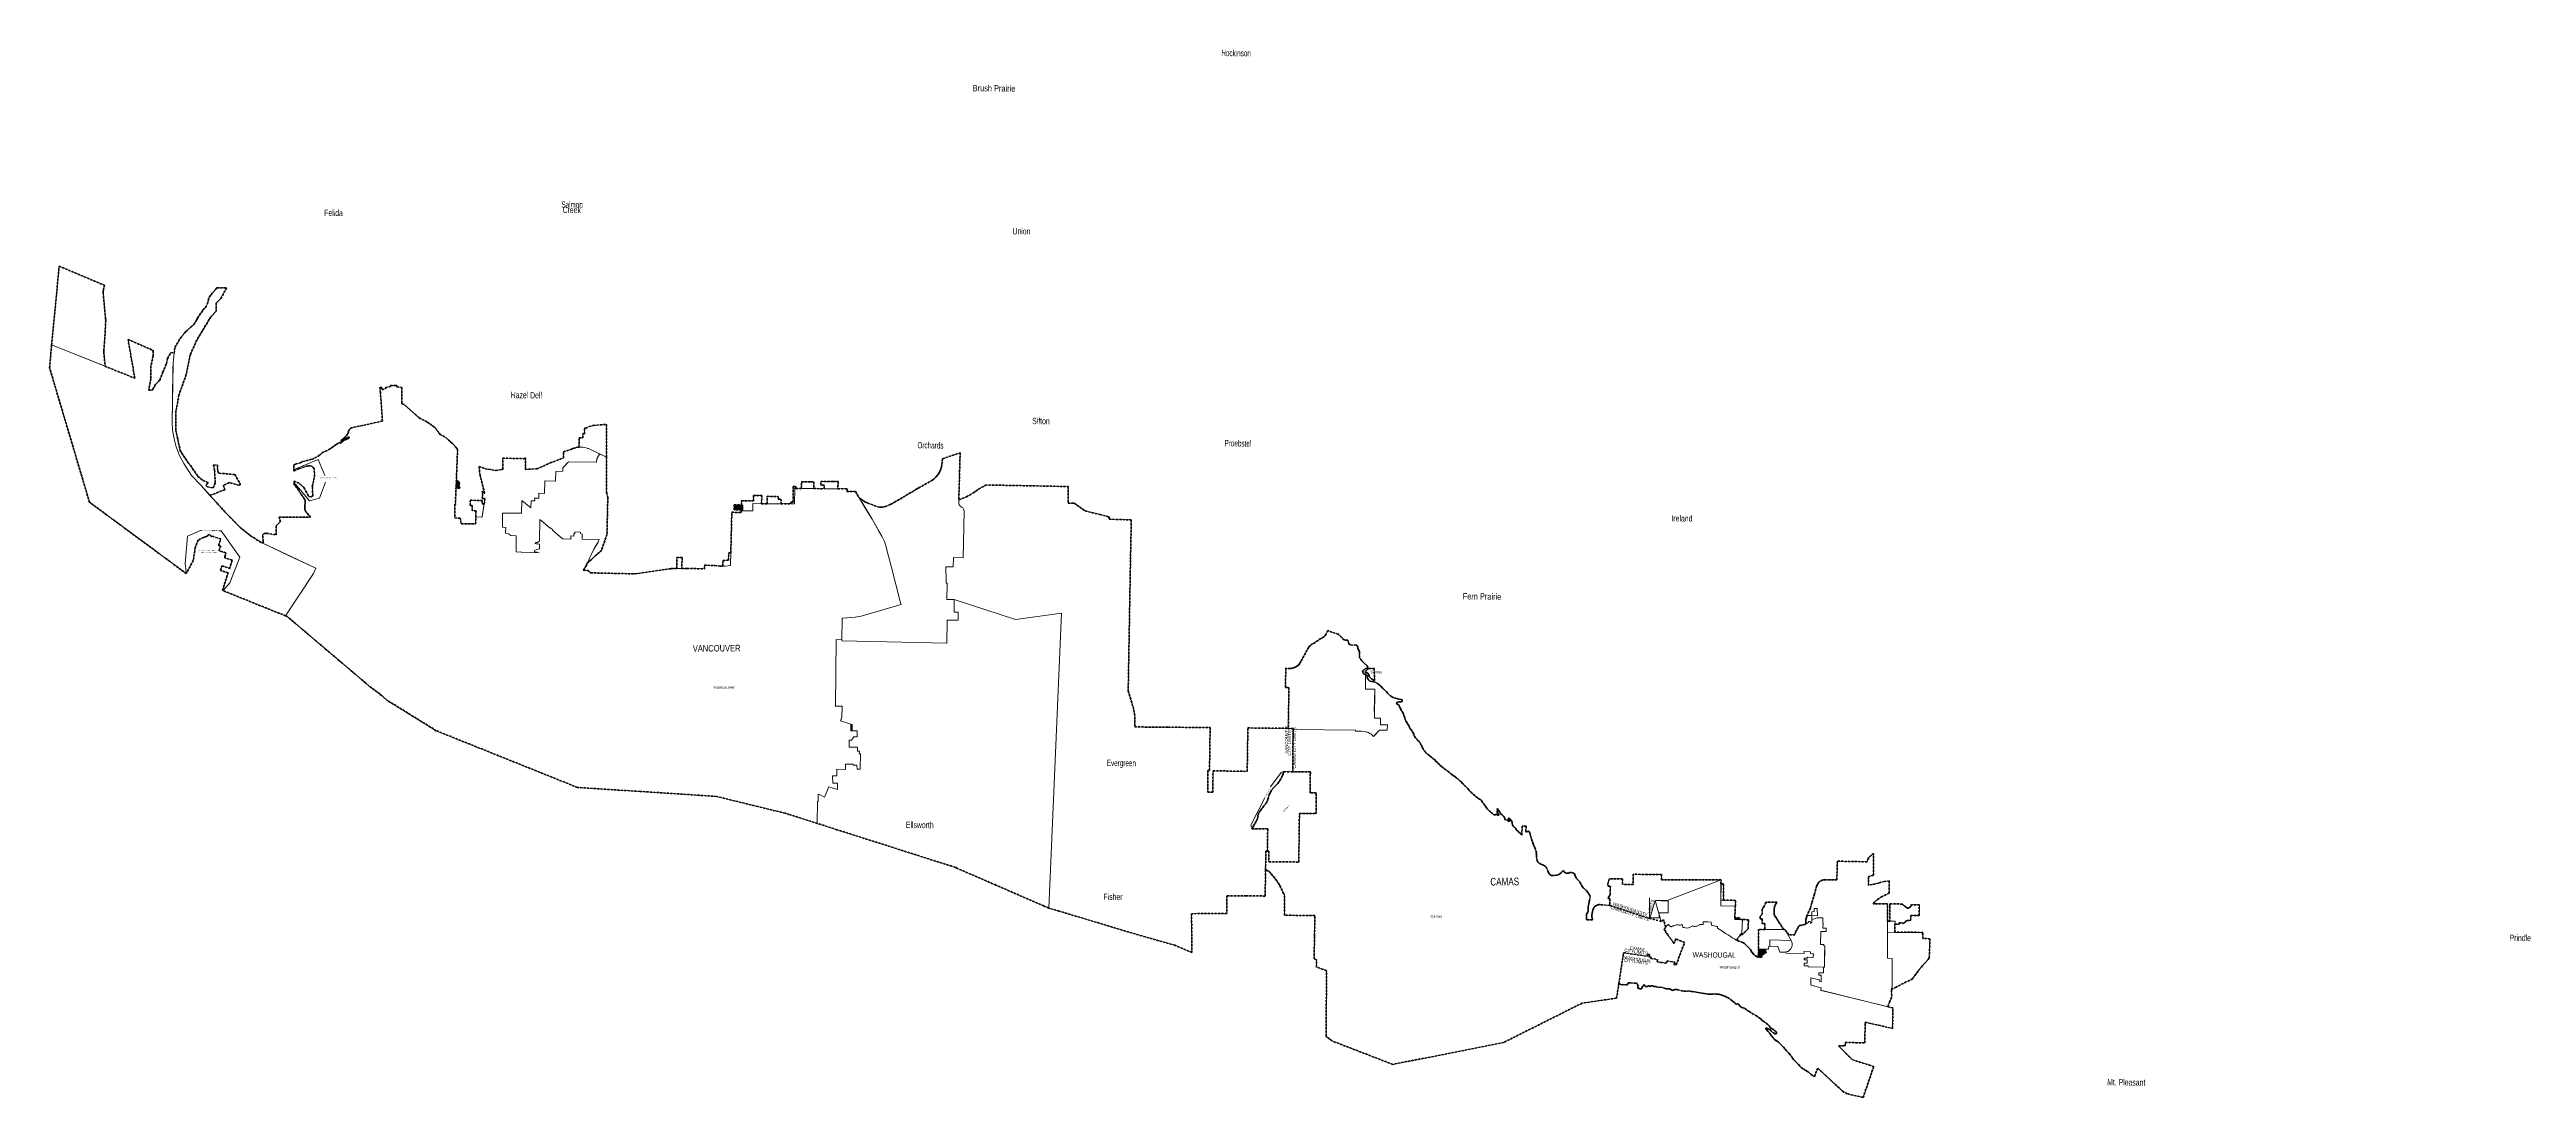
# Model space of a CAD drawing. Header units: feet. Extents: x -903180 to 1023491, y -707744 to 564635.
# Drawn here: x -453878 to -296642, y -707744 to -641208 of the extents above; entities that cross this region are included whole.
import ezdxf

# ---------------------------------------------------------------- set-up
doc = ezdxf.new("R2010")
doc.units = ezdxf.units.FT
doc.header["$LTSCALE"] = 80
doc.linetypes.add('SHORT_DASHED', pattern=[2.7, 1.5, -1.2])
for name, color, linetype, lineweight in [('1', 7, 'Continuous', 13), ('13', 7, 'SHORT_DASHED', 40), ('58', 7, 'Continuous', 13), ('63', 7, 'Continuous', 13)]:
    doc.layers.add(name, color=color, linetype=linetype, lineweight=lineweight)
for name, color, linetype in [('14', 7, 'Continuous'), ('15', 7, 'Continuous'), ('16', 7, 'Continuous'), ('36', 7, 'Continuous')]:
    doc.layers.add(name, color=color, linetype=linetype)

msp = doc.modelspace()

# ---------------------------------------------------------------- hatches: boundary and pattern name
at = {"layer": '58'}
for points in [[(-428061.88, -668613.01), (-428077.16, -668973.28), (-427996.4, -668978.46), (-427996.21, -669054.49), (-427836.5, -669056.9), (-427872.59, -668953.27), (-427863.31, -668717.27), (-427935.06, -668611.14)], [(-410413.95, -670124.06), (-409871.26, -670128.61), (-409871.26, -670428.62), (-410417.28, -670424.04)], [(-403016.15, -684474.03), (-403011.31, -684048.23), (-402927.86, -684065.3), (-402931.15, -684474.71)], [(-346887.74, -696340.8), (-346608.49, -696346.54), (-346611.71, -696445.94), (-346886.31, -696442.65)], [(-345405.9, -698838.46), (-345397.78, -698306.92), (-344966.99, -698321.44), (-344890.1, -698541.57), (-345179.29, -698734.12), (-345225.5, -698786.48), (-345336.95, -698853.63)]]:
    msp.add_hatch(color=256, dxfattribs=at).paths.add_polyline_path(points)

# ---------------------------------------------------------------- linework, layer by layer
at = {"layer": '1'}
for points in [[(-436394.4, -668253.08), (-436820.73, -667237.08), (-438350.49, -667864.24)], [(-438287.8, -668792.43), (-437372.45, -669858.61), (-436732.96, -669695.54), (-436369.33, -668679.55)], [(-445200.79, -674381.29), (-445277.79, -673841.95), (-445114.53, -672106.64), (-444294.56, -671749.79), (-444235.33, -671743.86)], [(-442831.57, -675531.08), (-442428.8, -675068.79), (-441793.55, -673435.87), (-442991.49, -671767.57), (-443109.95, -671761.64)], [(-376363.83, -688025.38), (-375701.22, -687105.27), (-375586.28, -687078.2)], [(-377560.59, -690609.83), (-377621.44, -690460.98), (-376722.18, -688715.47)]]:
    msp.add_lwpolyline(points, dxfattribs=at)
for centre, radius, start, end in [((-406543.33, -669012.72), 80.27, 140.88213, 226.49726), ((-345233.17, -698768.79), 64.67, 125.37684, 245.76086)]:
    msp.add_arc(centre, radius, start, end, dxfattribs=at)
at = {"layer": '13'}
for p, q in [((-436370.55, -666705.39), (-436166.85, -666615.69)), ((-426421.82, -670058.1), (-426291.92, -670061.05)), ((-410417.28, -670424.04), (-410413.95, -670124.06)), ((-370725.41, -679582.75), (-370713.01, -679446.37)), ((-367074.65, -684990.57), (-367161.63, -684916.87)), ((-361975.58, -689469.03), (-361969.74, -689479.16)), ((-358867.07, -693118.88), (-358916.07, -693073.59)), ((-342928.95, -697064.67), (-342918.88, -697078.37)), ((-349108.78, -701095.06), (-348958.63, -701120.55)), ((-343683.91, -704695.39), (-343594.7, -704806.44))]:
    msp.add_line(p, q, dxfattribs=at)
for points in [[(-376682.65, -693306.31), (-376712.23, -694954.08), (-377917.1, -694941.29), (-379137.08, -694936.31), (-379141.63, -696054.7), (-381380.89, -696075.76), (-381360.07, -698531.78), (-382443.67, -698083.69), (-384547.11, -697486.46), (-389788.37, -695913.44), (-390449.64, -695717.76), (-390768.17, -695584.62), (-393812.45, -694257.2), (-396241.22, -693201.31), (-396369.49, -693145.46), (-396608.47, -693060.75), (-403890.59, -690742.29), (-405149.39, -690342.52), (-406939.1, -689771.27), (-407186.22, -689698.94), (-408909.09, -689276.42), (-408929.04, -689271.53), (-411544.86, -688629.75), (-416362.52, -688315.38), (-416382.52, -688315.32), (-416402.52, -688314.02), (-420368.76, -688056.63), (-429328.42, -684455.82), (-432469.8, -682511.77), (-432918.45, -682124.18), (-433585.89, -681620.67), (-433808.88, -681433.49), (-438783.85, -677212.87), (-438889.8, -677169.95), (-442900.48, -675546.15), (-442548.63, -674430.54), (-443025.48, -674280.15), (-442935.24, -673994.04), (-442466.97, -674141.73), (-442474.49, -674165.57), (-442458.28, -674170.68), (-442285.31, -673622.3), (-442753.6, -673474.62), (-442752.97, -673416.09), (-442688.6, -673212), (-442709.58, -673205.37), (-442697.55, -673167.23), (-443117.17, -673034.88), (-443041.08, -672793.59), (-443012.39, -672802.64), (-443038.92, -672729.73), (-443142.86, -672696.94), (-443012.06, -672282.07), (-443548.02, -672112.99), (-443557.64, -672143.5), (-443744.71, -672005.53), (-443761.6, -672006.94), (-443777.07, -672011.86), (-443789.73, -672018.2), (-443799.58, -672028.75), (-443824.86, -672094.51), (-443937.25, -672122.63), (-443985.77, -672148.18), (-444095.6, -672181.41), (-444437.85, -672355.2), (-444629.34, -672834.15), (-444754.39, -673654.41), (-445200.96, -674478.31), (-451345.39, -669950.87), (-453878.25, -661405.09), (-453743.23, -659965.44), (-453267.56, -654968.54), (-450388.68, -656179.17)], [(-450388.68, -656179.17), (-450473.2, -656540.86), (-450477.81, -656630.41), (-450458.67, -656886.24), (-450316.94, -658280.54), (-450309.77, -658403.63), (-450383.59, -659753.99), (-450438.63, -660311.19), (-450439.33, -660425.08), (-450352.66, -661320.71), (-448465.38, -662074.78), (-448895.92, -659619.14), (-447521.17, -660221.41), (-447302.01, -660341.82), (-447308.47, -660671.65), (-447437.73, -661305.42), (-447437.82, -662117.33), (-447579.81, -662827.7), (-447370.38, -662834.8), (-447313.59, -662774.42), (-447118.36, -662426.35), (-446885.86, -662191.93), (-446684.43, -661700.91), (-446460.81, -661150.37), (-446382.72, -660823.61), (-446170.13, -660448.5), (-445964.4, -660481.08), (-445913.61, -660101), (-445589.3, -659553.97), (-445240.43, -659134.63), (-444716.01, -658659.19), (-444546.04, -658397.4), (-444477.66, -658258.69), (-444141.62, -657746.82), (-443977.51, -657578.81), (-443858.34, -657342.42), (-443746.97, -656924.33), (-443250.74, -656330.41), (-442639.6, -656330.15), (-443037.45, -657066.34), (-443302.1, -657305.06), (-443291.93, -657828.07), (-443638.82, -658173.41), (-444532.99, -659663.14), (-444946.93, -660599.89), (-445205.45, -661847.31), (-445661.16, -663144.18), (-445855.49, -664162.05), (-445867.33, -665387.22), (-445726.04, -665977.29), (-445588.89, -666661.99), (-445082.05, -667446.7), (-444920.48, -667628.14)], [(-436166.85, -666615.69), (-435991.93, -666508.58), (-435853.56, -666416.94), (-435800.6, -666379.82), (-435687.72, -666293.59), (-435508.95, -666186.1), (-435454.84, -666156.13), (-435429.74, -666190.71), (-435422.89, -666191.31), (-435377.5, -666195.2), (-435365.88, -666181.34), (-435344.4, -666155.44), (-435332.41, -666146.3), (-435277.02, -666103.7), (-435243.54, -666078.13), (-435188.39, -666023.56), (-435170.56, -666012.77), (-435116.77, -665980.79), (-435034.11, -665941.7), (-434957.28, -665916.18), (-434885.72, -665875.31), (-434829.83, -665841.29), (-434853.68, -665813.88), (-434915.83, -665822.24), (-435035.79, -665879.73), (-435101.31, -665923.38), (-435163.09, -665965.82), (-435231.29, -666018.44), (-435343.15, -666085.2), (-435375.75, -666093.45), (-435378.74, -666064.37), (-435367.98, -666053.09), (-435312.79, -665992.18), (-435251.89, -665939.9), (-435201.46, -665894.63), (-435129.88, -665822.88), (-435067.67, -665754.64), (-435025.37, -665707.64), (-434958.52, -665619.34), (-434944.43, -665586.46), (-434931.04, -665555.77), (-434917.81, -665525.15), (-434907.28, -665500.95), (-434903.89, -665484.07), (-434891.77, -665427.62), (-434881.6, -665397.89), (-434863.63, -665345.18), (-434822.27, -665305.64), (-434776.53, -665261.93), (-434770.95, -665241.31), (-432745.83, -664797.96), (-432870, -663030.98), (-432871.41, -663010.98), (-432871.15, -662990.98), (-432912.55, -662674.9), (-432805.66, -662646.89), (-432769.02, -662819.79), (-432556.5, -662736.73), (-432539.21, -662656.46), (-432238.23, -662609.64), (-432233.89, -662536.5), (-431847.83, -662549.03), (-431827.85, -662549.68), (-431826.51, -662569.68), (-431822.47, -662629.86), (-431505.76, -662661.01), (-431506.29, -663672.76), (-431506.3, -663693.56), (-431488.12, -663701.56), (-431342.45, -663765.67), (-431006.97, -664070.64), (-430628.53, -664396.58), (-430413, -664591.83), (-429890.67, -664860.41), (-429389.49, -665219.71), (-429093.56, -665626.49), (-428725.98, -665839.37), (-428234.23, -666283.78), (-427995.47, -666556.39), (-427975.74, -666578.92), (-427976.44, -666596.39), (-428057.64, -668612.73)], [(-426291.92, -670061.05), (-426235.91, -669744.33), (-426232.83, -669724.29), (-426255.21, -669724.65), (-426378.38, -669726.64), (-426417.02, -669552.76), (-426363.24, -669520.23), (-426410.86, -669240.3), (-426350.04, -669320.85), (-426281.42, -669379.3), (-426276.34, -669380.27), (-426253.36, -669384.65), (-426258.64, -669364.08), (-426526.21, -668322.05), (-426542.85, -668257.21), (-426540.57, -668257.21), (-426583.78, -668019.07), (-426608.29, -667691.74), (-426608.55, -667679.07), (-426220.2, -667823.98), (-425529.67, -667928.72), (-425124.62, -667870.37), (-425104.64, -667867.04), (-425104.8, -667849.58), (-425111.15, -667152.69), (-423741, -667188.26), (-423670.49, -667124.54), (-423672.81, -667870.64), (-423470.12, -667845.69), (-422935.05, -667837.89), (-422087.62, -667454.07), (-421280.37, -667146.07), (-421253.04, -667131.75), (-421251.73, -666743.05), (-420746.49, -666588.19), (-420726.49, -666582.06), (-420706.49, -666570.71), (-420589.02, -666523.92), (-420452.48, -666485.49), (-420312.68, -666461.55), (-420268.81, -666456.73), (-420263.52, -665865.89), (-420028.82, -665866.88), (-420028.76, -665616.88), (-419926.31, -665617.31), (-419914.31, -665243.16), (-419847.71, -665243.16), (-419619.03, -665149.24), (-419345.49, -665069.76), (-419141.64, -665048.13), (-418518.75, -665009.71), (-418513.31, -667084.11), (-418518, -669327.13), (-418440.37, -669652.08), (-418491.11, -671999.74), (-418844.5, -673008.3), (-419745.35, -673830.68), (-419786.95, -673915.18), (-419799.13, -673971.22), (-419991.07, -674252.72), (-420004.86, -674272.94), (-419984.71, -674273.17), (-419778.44, -674275.54), (-419730.35, -674278.11), (-419668.95, -674313.6), (-419568.98, -674406.81), (-419519.65, -674435.4), (-416738.04, -674499.62), (-416727.01, -674501.47), (-416698.04, -674497.27), (-414410.98, -674165.59), (-414064.87, -674157.15), (-414048.28, -673459.78), (-413723.18, -673459.78), (-413739.63, -674150.89), (-413405.67, -674154.26), (-412324.12, -674180.07), (-412304.12, -674180.55), (-412303.97, -674160.71), (-412302.45, -673951.9), (-411686.5, -673968.55), (-411664.52, -673969.14), (-411646.5, -673971.17), (-411326.23, -674007.07), (-411141.03, -674008.64), (-411136.31, -673767.82), (-411120.95, -673644.89), (-410771.65, -673635.01), (-410761.85, -673170.71), (-410629.71, -673166.97), (-410566.21, -670591.87), (-409966.12, -670595.18), (-409964.26, -670495.19), (-409960.12, -670427.65), (-410417.28, -670424.04)], [(-444920.48, -667628.14), (-444456.34, -668313.75), (-444135.46, -668580.15), (-443817.27, -668703.08), (-443958.23, -668897.32), (-443853.71, -668975.12), (-443490.78, -669039.06), (-443356.8, -668691.65), (-443399.22, -667921.76), (-443470.88, -667577.96), (-443225.15, -667603.02), (-443189.98, -667996.48), (-443113.43, -668108.91), (-442111.24, -668191.66), (-441754.29, -668827.6), (-441865.21, -668867.85), (-442463.34, -668708.43), (-442834.82, -668873.47), (-442759.37, -669157.9), (-443696.41, -669517.88)], [(-443696.41, -669517.88), (-442745.44, -670563.61), (-441774.91, -671557.9), (-441116.56, -672074.81), (-440545.95, -672446.44), (-440336.6, -672547.8), (-440326.73, -672521.16), (-440316.2, -672435.34), (-440351.83, -672050.12), (-440346.8, -672040.82), (-440333.47, -672020.04), (-440318.04, -672000.77), (-440300.67, -671983.21), (-440281.57, -671967.57), (-440260.94, -671954.01), (-440239.01, -671942.68), (-440216.01, -671933.71), (-440192.2, -671927.19), (-440167.83, -671923.19), (-440143.19, -671921.76), (-440118.53, -671922.92), (-440094.12, -671926.65), (-439498.68, -672015.5), (-439497.7, -671448.16), (-439218.92, -671176.35), (-439299.86, -670918.59), (-439306.27, -670898.17), (-437306.78, -670907.49), (-437578.01, -670589.85), (-437593.04, -670572.25), (-437611.7, -670549.85), (-437626.21, -670528.61), (-437639.23, -670504.49), (-437642.83, -670495.72), (-437650.18, -670477.85), (-437654.75, -670455.72), (-437671.01, -670347.87), (-437676.01, -670236.55), (-437669.36, -670125.32), (-437654.66, -670036.75), (-437651.46, -670017.49), (-437648.97, -669996.75), (-437646.01, -669970.29), (-437645.72, -669926.51), (-437650.01, -669882.95), (-437658.83, -669840.07), (-437672.08, -669798.35), (-437689.62, -669758.25), (-437711.26, -669720.2), (-438269.24, -668911.65), (-438272.2, -668906.27), (-438279.81, -668894.61), (-438288.6, -668883.81), (-438298.47, -668873.98), (-438309.31, -668865.24), (-438321.01, -668857.68), (-438326.45, -668854.93), (-438346.3, -668846.49), (-438347.6, -668826.43), (-438361.47, -668612.49), (-438080.18, -668723.29), (-437896.28, -668863.07), (-437739.55, -669020.07), (-437614.7, -669250.68), (-437416.32, -669578.31), (-437263.68, -669616.51), (-437168.43, -669543.1), (-437168.35, -669539.08), (-437196.63, -668947.51), (-437051.07, -668305.16), (-437079.73, -667832.18), (-437140.7, -667747.77), (-437234.96, -667669.03), (-437357.71, -667640.6), (-437491.91, -667642.97), (-438050.29, -667828.74), (-438358.72, -667958.29), (-438378.73, -667966.69), (-438378.76, -667953.17), (-438379.6, -667567.41), (-438265.46, -667523.97), (-437961.27, -667444.26), (-437789.7, -667369.58), (-437206.81, -667209.45), (-437034.53, -667139.8), (-436801.94, -667014.13), (-436679.19, -666914.31), (-436569.04, -666818.3), (-436370.55, -666705.39)], [(-410413.95, -670124.06), (-409960.12, -670123.59), (-409946.73, -669866.31), (-409199.28, -669869.74), (-409189.32, -669516.78), (-408664.18, -669519.19), (-408679.02, -670045), (-408321.67, -670044.24), (-408321.67, -669575.84), (-407621.67, -669582.19), (-407621.07, -669748.09), (-407445.49, -669749.06), (-407441.65, -670048.09), (-406823.03, -670052.23), (-406821.1, -669938.05), (-406681.1, -669938.99), (-406664.21, -668942.09), (-406494.2, -668943.23), (-406496.49, -669078.22), (-406155.98, -669080.51), (-406143.19, -668645.91), (-405572.11, -668651.87), (-405364, -668656.34), (-405362.42, -669086), (-404702.82, -669096.2), (-404701.48, -668859.06), (-404921.47, -668857.36), (-404920.18, -668628.87), (-404136.2, -668633.36), (-403825.89, -668637.65), (-403827.32, -669090.89), (-403237.74, -669095.57), (-403260.12, -669271.86), (-402722.97, -669276.4), (-402458.01, -669702.66), (-402304.61, -669786.16), (-402270.85, -669816.35), (-402216.96, -669862.79), (-402148.65, -669908.47), (-402074.57, -669946.42), (-401931.58, -670002.78), (-401312.84, -670239.28), (-401190.08, -670262.34), (-401096.63, -670267.41), (-401003.38, -670264.14), (-400905.89, -670249.59), (-400817.15, -670227.74), (-400502.37, -670084.98), (-400235.19, -669946.27), (-399036.2, -669239.73), (-398915.98, -669154), (-398812.01, -669092.56), (-398691.38, -669038.9), (-397842.73, -668552.38), (-397744.2, -668476.89), (-397612.16, -668352.3), (-397498.17, -668219.62), (-397417.57, -668099.39), (-397353.09, -667974.96), (-397295.03, -667838.9), (-397258.64, -667702.33), (-397229.73, -667529.52), (-397188.21, -667186.79), (-396074.11, -666813.89), (-396160.46, -669811.58), (-396144.64, -669808.68), (-395666.97, -669600.6), (-395225.74, -669347.08), (-394879.19, -669110.33), (-394527.82, -668907.86), (-394472.87, -668892.69), (-394471.63, -668855.76), (-389220.38, -668952.96), (-389221.56, -670003), (-388837.45, -670014.65), (-388131.86, -670502.7), (-387192.2, -670738.26), (-386603.13, -670883.18), (-386607.7, -671026.04), (-385205.84, -671072.51), (-385259.88, -673637.85), (-385404.87, -681934.41), (-385098.83, -682951.87), (-385006.36, -683378.31), (-384983.13, -683594.47), (-384992.64, -684206.34), (-384311.16, -684225.89), (-382854.63, -684234.03), (-380205.65, -684259.86), (-380240.05, -686991.87), (-380340.03, -686990.37), (-380357.28, -688360.26), (-380037.32, -688365.06), (-380020.13, -686999.46), (-377849.7, -687041.18)], [(-428071.36, -668973.71), (-428116.87, -670087.78), (-428146.47, -670081.23), (-428147.57, -670946.37), (-427810.89, -670973.34), (-427734.66, -671316.09), (-426829.36, -671329.85), (-426811, -670880.82), (-426802.68, -670492.37), (-427053.63, -670483.5), (-427040.34, -670152.63), (-427173.2, -670151.15), (-427162.87, -669817.33), (-426424.77, -669851.3), (-426421.82, -670058.1)], [(-428057.64, -668612.73), (-427935.06, -668611.14), (-427863.31, -668717.27), (-427872.59, -668953.27), (-427836.5, -669056.9), (-427996.21, -669054.49), (-427996.4, -668978.46), (-428071.36, -668973.71)], [(-370713.01, -679446.37), (-370768.8, -679347.19), (-370836.99, -679241.81), (-370830.79, -679124.04), (-370880.38, -679049.65), (-370942.37, -679012.46), (-371184.12, -679031.05), (-371314.3, -679000.06), (-371394.88, -678950.47), (-371432.07, -678801.7), (-371463.07, -678714.92), (-371605.64, -678708.72), (-371704.82, -678677.72), (-371890.78, -678504.16), (-372070.55, -678324.39), (-372479.67, -678200.42), (-372721.34, -678088.88), (-372826.84, -678310.02), (-372925.74, -678428.88), (-372995.88, -678493.76), (-373758.2, -678990.51), (-373832.56, -679038.5), (-373917.39, -679118.38), (-373953.08, -679164.52), (-374445.58, -680072.31), (-374507.93, -680176.63), (-374573.01, -680269.61), (-374662.89, -680340.89), (-374765.17, -680409.08), (-374842.65, -680446.27), (-374903.09, -680467.19), (-374988.32, -680483.46), (-375063.48, -680498.19), (-375135.53, -680502.84), (-375399.69, -680495.67), (-375421.8, -681721.22), (-375196.81, -681724), (-375242.46, -684306.93)], [(-367161.63, -684916.87), (-367264.84, -684732.46), (-367282.48, -684708.07), (-367310.84, -684603.18), (-367353.81, -684534.21), (-367383.28, -684497.59), (-367397.23, -684493.34), (-367401.11, -684485.25), (-367404.79, -684465.11), (-367475.18, -684357.54), (-367489.12, -684351.29), (-367499.5, -684332.37), (-367524.77, -684291.46), (-367537.43, -684245.62), (-367576.42, -684164.81), (-367604.53, -684111.44), (-367613.27, -684098.26), (-367674.13, -684020.96), (-367703.07, -683952.21), (-367781.49, -683844.5), (-367802.32, -683769.86), (-367813.98, -683747.59), (-367848.78, -683668.71), (-367848.16, -683630.56), (-367861.37, -683580.15), (-367900.11, -683497.18), (-367918.68, -683406.51), (-367970.95, -683293.2), (-368005.26, -683247.86), (-368047.72, -683196.64), (-368055.42, -683184.4), (-368049.3, -683180.54), (-368072.82, -683159.86), (-368121.78, -683038.14), (-368173.52, -682946.46), (-368183.06, -682928.15), (-368233.06, -682846.56), (-368281.73, -682791.1), (-368344.73, -682747.29), (-368369.47, -682696.47), (-368369.06, -682680.42), (-368354.46, -682658.73), (-368227.23, -682621.91), (-368201.34, -682628.62), (-368106.99, -682623.05), (-368084.59, -682609.59), (-368064.67, -682614.12), (-368022.29, -682603.19), (-368003.79, -682585.61), (-368008.76, -682545.34), (-368053.33, -682485.97), (-368198.61, -682446.04), (-368214.8, -682451.63), (-368365.83, -682401.51), (-368375.99, -682407.27), (-368443.89, -682397.47), (-368587.07, -682353.58), (-368664.09, -682309.4), (-368856.49, -682153.83), (-368942.54, -682071.3), (-369022.11, -681970.86), (-369076.85, -681917.25), (-369229.6, -681778.77), (-369313.33, -681684.25), (-369413.3, -681597.34), (-369436.72, -681572.63), (-369520.97, -681498.18), (-369730.38, -681380.29), (-369835.92, -681353.45), (-369959.9, -681342.17), (-370035.5, -681320.13), (-370067.13, -681303.24), (-370128.03, -681255.49), (-370193.73, -681161.43), (-370226.23, -681100.37), (-370219.77, -681006.21), (-370246.67, -680961.35), (-370293.66, -680917.96), (-370310.64, -680901.43), (-370330.63, -680888.55), (-370396.12, -680861.98), (-370466.25, -680821.3), (-370493.37, -680789.91), (-370523.59, -680739.94), (-370499.57, -680677.56), (-370465.09, -680619.84), (-370360.1, -680522.98), (-370338.4, -680502.84), (-370253.97, -680506.03), (-370192.32, -680444.38), (-370229.51, -680332.8), (-370390.68, -680202.62), (-370582.84, -680016.66), (-370713.01, -679805.9), (-370725.41, -679582.75)], [(-377849.7, -687041.18), (-377806.74, -684283.25), (-375242.46, -684306.93)], [(-374961.98, -687067.44), (-374935.74, -684384.72), (-374936.02, -684309.76), (-375242.46, -684306.93)], [(-361969.74, -689479.16), (-361924.61, -689538.13), (-361928.98, -689560.16), (-361949.07, -689563.84), (-361952.98, -689557.75), (-361970.94, -689553.45), (-361981.71, -689599.46), (-361972.21, -689631.75), (-361911.63, -689727.1), (-361881.29, -689775.97), (-361870.07, -689797.29), (-361871.5, -689815.97), (-361871.76, -689820.92), (-361888.47, -689836.37), (-361928.36, -689827.53), (-361953.02, -689818.05), (-361970.76, -689790.41), (-362000.46, -689767.83), (-362038.39, -689759.19), (-362068.66, -689772.75), (-362119.13, -689796.04), (-362191.14, -689788.85), (-362211.05, -689780.49), (-362295.91, -689700.79), (-362339.49, -689669.97), (-362402.62, -689608.7), (-362473.98, -689561.36), (-362487.77, -689547.08), (-362529.04, -689496.2), (-362596.19, -689436.88), (-362666.94, -689351.38), (-362721.54, -689258.13), (-362770.64, -689197.09), (-362858.73, -689069.15), (-362905.96, -689016.17), (-362964.5, -688918.84), (-363029.5, -688849.5), (-363059.06, -688818.9), (-363148.65, -688783.31), (-363257.46, -688697.2), (-363310.89, -688656.18), (-363389.68, -688572.56), (-363569.89, -688441.12), (-363581.78, -688432.9), (-363619.13, -688388.12), (-363670.59, -688349.13), (-363743.47, -688271.63), (-363763.24, -688255.26), (-363786.59, -688212.7), (-363849.4, -688131.36), (-364028.83, -687951.73), (-364147.03, -687827.32), (-364194.55, -687792.42), (-364267.4, -687712.91), (-364320.78, -687667.88), (-364366.23, -687628.98), (-364389.72, -687594.46), (-364526.18, -687483.81), (-364545.89, -687463.41), (-364678.45, -687358.85), (-364769.78, -687307.16), (-364880.69, -687227.05), (-364930.28, -687196.12), (-365036.89, -687098.01), (-365248.73, -686939.94), (-365529.61, -686714.5), (-365650.11, -686608.12), (-365727.26, -686546.63), (-365740.97, -686526.32), (-365774.7, -686505.69), (-365794.04, -686463.21), (-365893, -686387.31), (-365902.79, -686373.09), (-365928.18, -686332.51), (-365999.16, -686261.09), (-366070.56, -686215.74), (-366133.72, -686156.49), (-366205.02, -686105.13), (-366303.85, -686021.19), (-366438.44, -685918.6), (-366531.07, -685822.72), (-366552.82, -685804.3), (-366680.23, -685629.53), (-366736.41, -685510.14), (-366786.38, -685378.8), (-366819.56, -685324.04), (-366855, -685285.32), (-366856.55, -685257.18), (-366950.6, -685125.12), (-366964.48, -685116.87), (-366988.14, -685092.38), (-367047.64, -685055.27), (-367039.63, -685055.4), (-367062.99, -685012.85), (-367074.65, -684990.57)], [(-376566.62, -692111.9), (-376548.27, -690692.82), (-376983.4, -690689.37), (-377556.14, -690688.92), (-377548.13, -690671.7), (-377511.45, -690617.58), (-377446.49, -690496.11), (-377347.08, -690332.41), (-377257.93, -690175.77), (-377199.26, -690025.31), (-377181.51, -689947.94), (-377159.04, -689785.94), (-377092.7, -689635.22), (-376992.71, -689496.12), (-376769.97, -689210.73), (-376637.41, -689052.56), (-376570.54, -688917.17), (-376543.64, -688808.78), (-376444.63, -688495.71), (-376374.1, -688355.07), (-376235.22, -688158.31), (-376110.77, -688024.1), (-375908.74, -687804.67), (-375773.35, -687617.63), (-375618.05, -687305.15), (-375556.46, -687164.84), (-375521.87, -687056.83), (-374961.98, -687067.44)], [(-376566.62, -692111.9), (-376466.3, -692112.84), (-376470.13, -692778.19), (-374576.26, -692796.01), (-374536.29, -689704.37), (-373479, -689708.99), (-373474.14, -689016.12), (-373469.91, -688411.87), (-373847.32, -688402.75), (-373848.93, -687245.15), (-373848.96, -687225.15), (-373840.81, -687205.15), (-373841, -687072.05), (-374961.98, -687067.44)], [(-358916.07, -693073.59), (-358925.94, -693067.34), (-358979.51, -693046.03), (-359046.55, -693002.33), (-359105.98, -692974.87), (-359207.01, -692928.38), (-359353.08, -692838.71), (-359400.16, -692797.47), (-359431.11, -692750.58), (-359441.99, -692702.15), (-359475.64, -692514.66), (-359493.31, -692413.87), (-359495.39, -692331.5), (-359500.17, -692279.19), (-359491.22, -692239.25), (-359482.21, -692232.15), (-359467.58, -692220.62), (-359478.08, -692192.15), (-359572.99, -691934.15), (-359573.08, -691933.81), (-359586.54, -691899.45), (-359662.33, -691753.64), (-359704.41, -691630.46), (-359763.87, -691466.84), (-359815.05, -691287.29), (-359866.57, -691127.82), (-359900.22, -690978.67), (-359901.96, -690962.58), (-359964.08, -690839.07), (-359971.05, -690835.23), (-359971.81, -690835.18), (-359975.08, -690835.12), (-359978.33, -690835.4), (-359981.53, -690836.02), (-359984.65, -690836.97), (-359987.66, -690838.25), (-359988.88, -690838.93), (-360060.86, -690849.78), (-360112.81, -690868.62), (-360141.69, -690874.21), (-360159.95, -690877.74), (-360158.91, -690858.08), (-360141.39, -690526.38), (-360396.14, -690511.91), (-360417.81, -691077.87), (-360418.66, -691099.92), (-360433.91, -691077.87), (-360451.49, -691052.44), (-360482.81, -691015.05), (-360497.7, -690997.46), (-360519.57, -690975.14), (-360550.84, -690944.01), (-360600.36, -690909.07), (-360681.06, -690819.4), (-360746.32, -690766.14), (-360771.71, -690725.56), (-360792.7, -690660.96), (-360853.92, -690605.74), (-360899.56, -690578.9), (-360931.36, -690562.32), (-360964.82, -690525.63), (-360999.48, -690438.72), (-361027.13, -690289.67), (-361032.81, -690269.5), (-361089.18, -690162.15), (-361179.46, -690046.23), (-361218.97, -690011.45), (-361232.97, -690009.21), (-361253.09, -690014.91), (-361263.3, -690026.79), (-361285.37, -690028.45), (-361269.96, -690066.85), (-361240.47, -690101.46), (-361230.88, -690127.72), (-361191.66, -690180.57), (-361193.89, -690194.59), (-361212.27, -690216.39), (-361276.02, -690193.26), (-361287.91, -690185.04), (-361321.34, -690146.34), (-361443.14, -690120.27), (-361447.02, -690112.17), (-361486.1, -690051.29), (-361508.97, -689978.63), (-361589.63, -689886.95), (-361664.35, -689799.4), (-361670.4, -689801.3), (-361735.69, -689750.04), (-361817.91, -689630.23), (-361928.99, -689437.66), (-361952.58, -689409.16), (-361970.54, -689404.85), (-361984.72, -689414.67), (-361991.13, -689438.66), (-361975.58, -689469.03)], [(-376682.65, -693306.31), (-376682.36, -693285.98), (-376665.91, -692110.97), (-376566.62, -692111.9)], [(-354254.52, -700493.87), (-354396.45, -701417.43), (-354399.87, -701439.72), (-354419.52, -701442.55), (-356594.43, -701756.16), (-361572.3, -704253.48), (-368605.93, -705644.08), (-372465.23, -704157.15), (-372827.1, -703874.15), (-372847.07, -703858.53), (-372846.94, -703841.95), (-372813.36, -699713.29), (-372813.24, -699698.26), (-372833.2, -699690.99), (-373457.89, -699463.29), (-373445.34, -699010.02), (-373608.36, -698945.3), (-373572.17, -697493.35), (-373571.91, -697491.02), (-373571.4, -697453.35), (-373554.58, -696195.76), (-375466.98, -696173.25), (-375480, -696173.09), (-375479.93, -696153.01), (-375475.41, -694888.7), (-375475.34, -694868.71), (-375495.34, -694854.41), (-375503.65, -694847.41), (-375509.65, -694841.18), (-375526.42, -694821.13), (-375535.9, -694801.18), (-375768.38, -694311.63), (-375777.53, -694292.37), (-375788.7, -694271.63), (-375816.47, -694220.07), (-375941.07, -694022.69), (-375952.65, -694004.34), (-375969.78, -693982.69), (-376365.71, -693496.83), (-376381.01, -693478.06), (-376401.59, -693456.83), (-376413.88, -693444.16), (-376474.48, -693390.4), (-376494.93, -693372.26), (-376514.48, -693359.78), (-376539.17, -693345.48), (-376574.06, -693329.89), (-376610.38, -693318.03), (-376647.74, -693310.03), (-376665.73, -693308.11), (-376682.65, -693306.31)], [(-354836.75, -695545.18), (-355421.32, -695503.91), (-355441.69, -695502.37), (-355461.32, -695501.42), (-355502.44, -695501.25), (-355550.09, -695506.05), (-355596.97, -695515.81), (-355642.57, -695530.41), (-355686.4, -695549.7), (-355727.97, -695573.47), (-355766.82, -695601.45), (-355802.54, -695633.34), (-355815.03, -695652.81), (-355866.36, -695745.32), (-355907.74, -695842.7), (-355938.71, -695943.87), (-355958.94, -696047.72), (-355968.2, -696153.11), (-355966.39, -696258.9), (-355953.54, -696363.92), (-355934.39, -696447.02), (-355929.6, -696467.78), (-355949.78, -696467.29), (-356211.74, -696460.96), (-356231.07, -696460.5), (-356251.74, -696461.2), (-356256.32, -696461.35), (-356280.42, -696464.81), (-356308.11, -696450.12), (-356315.79, -696435.89), (-356320.48, -696379.57), (-356316.77, -696221.05), (-356305.99, -696102.84), (-356295.33, -696074.97), (-356226.63, -695959.27), (-356213.89, -695937.82), (-356212.01, -695919.27), (-356208.86, -695888.24), (-356198.28, -695778.06), (-356199.36, -695653.56), (-356192.68, -695539.28), (-356170.46, -695445.42), (-356138.24, -695351.8), (-356132.72, -695287.68), (-356117.69, -695243.86), (-356088.41, -695019.67), (-356090.82, -694951.35), (-356125.19, -694880.3), (-356132.86, -694866.07), (-356153.71, -694815.4), (-356237.36, -694711.08), (-356293.52, -694629.48), (-356330.73, -694594.51), (-356403.7, -694546.65), (-356517.28, -694437.64), (-356571.67, -694366.12), (-356640.42, -694224), (-356669.45, -694181.17), (-356775.71, -694016.11), (-356857.6, -693921.88), (-356909.88, -693875.09), (-356923.61, -693857.31), (-356940.51, -693835.09), (-356949.4, -693823.4), (-356999.17, -693725.89), (-357002.84, -693711.75), (-357042.48, -693608.45), (-357083.13, -693549.3), (-357134.14, -693503.96), (-357255.12, -693455), (-357371.61, -693470.4), (-357454.23, -693492.6), (-357514.64, -693507.27), (-357574.62, -693503.88), (-357634, -693474.41), (-357699.06, -693430.77), (-357777.51, -693360.7), (-357809.38, -693353.95), (-357883.54, -693411.47), (-357898.65, -693437.15), (-357907.33, -693466.61), (-357923.83, -693478.24), (-358004.19, -693550.25), (-358020.62, -693567.94), (-358107.61, -693606.1), (-358234.44, -693635.31), (-358413.06, -693653.3), (-358459.18, -693656.27), (-358541.04, -693646.36), (-358614.24, -693608.54), (-358639.78, -693587.87), (-358678.63, -693536.79), (-358730.27, -693433.21), (-358836.93, -693199.88), (-358867.07, -693118.88)], [(-336737.86, -696740.4), (-336465.01, -696743.23), (-336465.01, -696664.22), (-336244.01, -696666.3), (-336244.01, -696692.3), (-336105.58, -696634.49), (-336048.72, -696555.65), (-335937.4, -696509.16), (-335733.06, -696510.85), (-335730.4, -696190.48), (-335188.39, -696192.25), (-335182.78, -695516.49), (-335679.73, -695513.97), (-335739.77, -695610.22), (-335768.14, -695652.28), (-335798.46, -695684.56), (-335824.87, -695700.21), (-335858.13, -695712.93), (-335886.5, -695718.8), (-335933.45, -695718.8), (-335974.54, -695706.08), (-336002.91, -695691.41), (-336028.96, -695667.57), (-336221.16, -695523.79), (-336208.71, -695508.13), (-336271.95, -695460.97), (-337060.63, -695456.96), (-337056.43, -695622.44), (-337060.63, -696558.31), (-337208.82, -696556.24), (-337208.39, -695456.21), (-338111.24, -695439.21), (-337993.69, -695300.84), (-337836.84, -695171.18), (-337591.33, -695014.24), (-337105.51, -694764.42), (-337094.11, -693989.81), (-337386.75, -694029.9), (-337611.8, -694081.08), (-337761.83, -694128.85), (-337997.1, -694190.26), (-338184.64, -694231.2), (-338418.42, -694273.07), (-338412.7, -693884.5), (-338417.06, -693724.49), (-338091.38, -693627.92), (-338095.4, -692243.85), (-338411.53, -692535.05), (-338476.87, -692744.27), (-338493.96, -692737.23), (-338505.52, -692782.99), (-340387.91, -692741.14), (-340421.08, -693916.23), (-341132, -693916.57), (-341265.27, -693932.74), (-341354.91, -693941.89), (-341489.99, -694019.96), (-341553.37, -694074.06), (-341655.88, -694213.35), (-341707.9, -694321.3), (-341762.12, -694513.18), (-341846.83, -694840.96), (-342007.31, -695398.93), (-342100.17, -695722.01), (-342189.41, -695924), (-342304.43, -696187.05), (-342351.9, -696325.63), (-342380.25, -696453.75), (-342390.02, -696540.77), (-342398.12, -696654.28), (-342401.8, -696737.38), (-342447.57, -696761.44), (-342604.63, -696777.51), (-342693.49, -696818.85), (-342750.27, -696813.38), (-342801.31, -696855.52), (-342836.52, -696875.08), (-342868.05, -696914.08), (-342877.33, -696984.46), (-342913.93, -697012.79), (-342928.95, -697064.67)], [(-347772.92, -693927.22), (-351547.44, -693915.36), (-351545.62, -693595.83), (-352457.91, -693593.32), (-353345.46, -693562.41), (-353349.22, -694222.69), (-354036.44, -694210.4), (-354021.01, -693863.07), (-354873.93, -693869.86), (-354966.76, -694233.7), (-354945.73, -694324.53), (-354797.6, -694327.22), (-354805.14, -694926.61), (-354838.97, -694926.49), (-354948.37, -695095.63), (-354895.72, -695121.28), (-354831.85, -695129.11), (-354836.75, -695545.18)], [(-345163.09, -696100.66), (-345281.73, -696259.9), (-345281.39, -696409.91), (-345162.38, -696410.68), (-345161.74, -696690.69), (-344996.74, -696691.75), (-344998.52, -697073.75), (-345388.35, -697069.66), (-345397.78, -698306.92), (-345405.9, -698838.46), (-345439.94, -698826.86), (-345496.87, -698799.99), (-345588.56, -698741.01), (-345672.17, -698674.1), (-345707.91, -698635.68), (-345807.1, -698518.53), (-345878.36, -698417.67), (-345907.78, -698345.26), (-345917.66, -698329.13), (-345997.05, -698240.23), (-346126.31, -698122.77), (-346177.92, -698066.18), (-346227.73, -698031.64), (-346289.32, -697968.94), (-346390.92, -697895.84), (-346638.9, -697825.33), (-346678.82, -697804.91), (-346701.36, -697793.38), (-346715.78, -697786), (-346741.36, -697775.26), (-346775.74, -697759.45), (-346677.73, -697596.89), (-346580.19, -697472.92), (-346526.01, -697411.5), (-346445.72, -697317.74), (-346448.22, -697432.79), (-346244.38, -697219.86), (-346053.28, -697036.52), (-346027.08, -696457.13), (-346410.93, -696450.52), (-346611.71, -696445.94), (-346608.49, -696346.54), (-346887.74, -696340.8), (-346878.51, -695605.51), (-346860.5, -695605.44), (-346857.17, -695228.23), (-347621.15, -695220.11), (-347621.29, -695212.08), (-347618.89, -694982.08), (-347620.19, -694982.07), (-347611.87, -694175.72), (-347775.74, -694174.03), (-347772.92, -693927.22)], [(-354254.52, -700493.87), (-353956.27, -698552.99), (-352484.31, -698774.44), (-352474.01, -698776.92), (-352453.36, -698781.91), (-352448.69, -698761.75), (-352419.5, -698635.66), (-352312.74, -698657.38), (-352340.71, -698788.01), (-352345, -698808.06), (-352325.2, -698812.84), (-352199.46, -698843.18), (-352233.13, -698918.18), (-351794.46, -698985.05), (-351825.49, -699132.69), (-351247.34, -699220.57), (-351194.09, -699074.75), (-350712.43, -699151.85), (-350767.74, -699292.63), (-350612.62, -699313), (-350088.55, -697900.57), (-350648.18, -697676.66), (-350751.02, -697959.51), (-351292.56, -697229.58), (-351268.7, -697214.98), (-351375.81, -697095.77), (-351394.22, -697075.28), (-351375.81, -697057.96), (-351367.86, -697050.48), (-351341.53, -697020.67), (-351315.01, -696970.85), (-351298.86, -696958.99), (-351296.56, -696955.7), (-351281.81, -696934.56), (-351289.37, -696915.7), (-351416.24, -696464.86), (-351544.88, -696553.18), (-351564.88, -696566.91), (-352286.26, -696374.64), (-352432.65, -696330.13), (-354836.75, -695545.18)], [(-342918.88, -697078.37), (-342960.35, -697108.56), (-342990.93, -697153.15), (-342992.85, -697170.06), (-343039.88, -697244.55), (-343075.76, -697418.99), (-343472.23, -697416.86), (-343713.33, -697080.83), (-343808.06, -697079.42), (-343895.44, -696939.72), (-343975.51, -696803.04), (-344006.28, -696748.46), (-344024.14, -696729.1), (-344047.65, -696708.47), (-344069.31, -696681.32), (-344100.7, -696623.58), (-344124.96, -696573.78), (-344151.72, -696530.56), (-344183.18, -696480.55), (-344213.89, -696427.71), (-344230.47, -696397.7), (-344240.83, -696377.99), (-344245.6, -696365.15), (-344254.28, -696341.68), (-344260.76, -696323.22), (-344269.09, -696305.6), (-344277.49, -696294.49), (-344294.87, -696280.98), (-344300.74, -696277.62), (-344304.77, -696276.76), (-344309.54, -696277.99), (-344322.33, -696285.9), (-344324.35, -696286.83), (-344326.42, -696287.23), (-344328.42, -696287.14), (-344330.21, -696285.93), (-344331.39, -696284.6), (-344336.37, -696276.71), (-344344.13, -696263.05), (-344362.52, -696218.6), (-344376.3, -696165.05), (-344389.99, -696097.2), (-344399.9, -696033.21), (-344402.46, -695996.47), (-344406.37, -695943.65), (-344406.86, -695876.16), (-344405.88, -695846.81), (-344401.97, -695800.35), (-344392.19, -695732.37), (-344386.81, -695714.76), (-344371.16, -695621.35), (-344360.4, -695583.2), (-344343.29, -695542.11), (-344322.75, -695496.13), (-344292.43, -695443.8), (-344254.28, -695379.73), (-344238.14, -695359.68), (-344219.55, -695340.11), (-344927.51, -695336.96), (-344928.11, -695359.75), (-345035.49, -695624.6), (-345163.78, -695796.51), (-345163.09, -696100.66)], [(-343594.7, -704806.44), (-343461.52, -704933.94), (-343279.25, -705174.1), (-343229.74, -705240.68), (-343168.38, -705327.42), (-342987.71, -705523.5), (-342854.59, -705657), (-342689.88, -705842.9), (-342668.01, -705863.15), (-342520.39, -705944.71), (-342382.87, -706036.19), (-342289.24, -706101.2), (-342239.25, -706115.71), (-342095.98, -706235.29), (-342050.27, -706279.81), (-341924.85, -706377.19), (-341871.63, -706412.14), (-341854.04, -706423.7), (-341846.41, -706405.28), (-341631.53, -705886), (-340195.2, -707213.48), (-340050.78, -707354.41), (-339732.08, -707522.84), (-338751.56, -707744.09), (-338080.89, -705786.16), (-339457.01, -705339.14), (-340311.88, -704466.74), (-339883.82, -704474.18), (-339881.65, -704256.12), (-338647.36, -704274.59), (-338617.23, -702969.9), (-336881.71, -703358.84), (-336857.31, -702079.24), (-336856.94, -702060.25), (-336881.08, -702054.34), (-337181.32, -701980.44), (-337074.95, -701702.62), (-336976.34, -701463.55), (-336939.05, -701281.31), (-336940.11, -701003.21), (-336942.24, -700889.21), (-336691.63, -700757.41), (-335691.82, -700243.52), (-335657.94, -700248.14), (-335590.65, -700171.67), (-335183.74, -699629.13), (-334862.62, -699229.92), (-334624.81, -698989.47), (-334576.75, -698924.46), (-334549.92, -698864.6), (-334506.51, -697664.51), (-334959.66, -697657.38), (-334951.6, -697262.04), (-336741.8, -697243.8), (-336738.67, -696750.21), (-336737.86, -696740.4)], [(-354254.52, -700493.87), (-354236.01, -700513.04), (-354232.56, -700516.61), (-354200.78, -700533.19), (-354191.06, -700551.42), (-354143.12, -700560.24), (-354129.26, -700570.5), (-354055.35, -700583.74), (-353969.15, -700581.14), (-353821.09, -700593.58), (-353771.05, -700596.41), (-353726.85, -700589.09), (-353662.8, -700469.65), (-353642.62, -700459.95), (-353514.59, -700472.07), (-353248.39, -700488.45), (-353184.29, -700489.49), (-353118.42, -700504.62), (-353092.61, -700519.1), (-353073.06, -700549.54), (-353067.29, -700563.69), (-353067.65, -700585.76), (-353040.91, -700666.52), (-353048.03, -700734.68), (-353054.82, -700782.75), (-353053.21, -700806.88), (-353031.5, -700827.31), (-352957.49, -700834.54), (-352911.65, -700849.34), (-352805.3, -700839.03), (-352794.47, -700789), (-352783.73, -700745), (-352744.53, -700675.36), (-352692.16, -700658.14), (-352688.06, -700652.19), (-352654.55, -700562.37), (-352619.21, -700607.13), (-352607.64, -700635.43), (-352564.2, -700674.29), (-352548.77, -700710.67), (-352533, -700727), (-352511.07, -700733.38), (-352496.62, -700737.04), (-352496.08, -700739.89), (-352481.69, -700701.97), (-352377.04, -700658.89), (-352356.95, -700655.09), (-352315.08, -700679.53), (-352305.17, -700693.64), (-352287.17, -700688.35), (-352267.22, -700682.49), (-352247.17, -700676.9), (-352230.03, -700672.11), (-352195.73, -700660.72), (-352173.54, -700659.42), (-352149.84, -700654.38), (-352092.36, -700663.64), (-352036.47, -700690.22), (-352030.47, -700692.28), (-351968.43, -700704.9), (-351896.25, -700705.6), (-351891.49, -700709.07), (-351867.53, -700718.47), (-351712.21, -700751.44), (-351613.92, -700746.38), (-351433.72, -700774.15), (-351371.86, -700806.81), (-351287.89, -700833.65), (-351243.8, -700836.09), (-351201.73, -700840.5), (-351173.61, -700834.76), (-351145.68, -700851.06), (-351125.58, -700845.24), (-351015.37, -700852.3), (-350977.42, -700868.71), (-350969.42, -700870.78), (-350889.81, -700935.66), (-350855.85, -700950.01), (-350835.69, -700938.18), (-350787.47, -700926.62), (-350696.91, -700889.43), (-350568.65, -700896.68), (-350514.56, -700901.2), (-350264.57, -700971.73), (-350210.47, -700976.26), (-350106.29, -700985.28), (-349869.7, -700985.55), (-349857.65, -700983.66), (-349781.51, -700988.4), (-349673.57, -701025.51), (-349583.24, -701014.36), (-349449.04, -701029.68), (-349345.08, -701062.73), (-349212.86, -701074.02), (-349108.78, -701095.06)], [(-348958.63, -701120.55), (-348876.63, -701143.38), (-348824.48, -701139.87), (-348694.29, -701155.15), (-348606.25, -701176.03), (-348512.08, -701182.95), (-348401.78, -701180.01), (-348387.74, -701180.15), (-348301.52, -701178.98), (-348267.36, -701171.29), (-348129.08, -701178.63), (-348118.96, -701168.71), (-348056.96, -701185.34), (-347906.61, -701188.8), (-347850.55, -701197.35), (-347762.55, -701222.24), (-347728.65, -701242.6), (-347588.77, -701294.03), (-347532.89, -701322.62), (-347475.02, -701353.23), (-347357.14, -701398.45), (-347211.53, -701481.99), (-347195.62, -701496.17), (-347163.85, -701530.52), (-347034.39, -701625.94), (-346972.68, -701674.61), (-346934.75, -701693), (-346922.92, -701715.16), (-346889, -701733.52), (-346881.18, -701755.63), (-346851.42, -701789.98), (-346821.55, -701812.3), (-346767.56, -701828.85), (-346745.18, -701793.01), (-346735.14, -701791.1), (-346683.14, -701805.63), (-346661.24, -701821.87), (-346601.83, -701904.58), (-346591.94, -701918.69), (-346524.39, -701987.46), (-346466.62, -702028.08), (-346438.63, -702036.37), (-346392.65, -702052.84), (-346266.53, -702074.1), (-346254.74, -702100.25), (-346230.81, -702114.5), (-346061.64, -702252.36), (-345987.82, -702293.14), (-345796.45, -702415.2), (-345560.99, -702539.68), (-345465.33, -702602.71), (-345385.77, -702673.59), (-345363.77, -702679.81), (-345347.89, -702695.99), (-345331.93, -702706.17), (-345252.22, -702759.02), (-345172.81, -702845.94), (-345097.16, -702904.76), (-344899.77, -703026.87), (-344776.43, -703134.24), (-344712.83, -703194.96), (-344621.8, -703326.06), (-344524.07, -703383.1), (-344428.41, -703446.13), (-344386.72, -703492.6), (-344328.98, -703537.24), (-344321, -703541.32), (-344245.53, -703620.18), (-344246.08, -703680.27), (-344270.34, -703702.08), (-344296.46, -703707.84), (-344344.54, -703703.36), (-344370.43, -703685.09), (-344563.73, -703555), (-344619.43, -703506.39), (-344682.91, -703431.65), (-344800.7, -703376.42), (-344910.47, -703321.26), (-344928.92, -703365.16), (-344917.18, -703397.32), (-344875.39, -703431.79), (-344792.24, -703548.78), (-344780.36, -703564.92), (-344667.13, -703680.22), (-344621.69, -703754.78), (-344564.15, -703821.44), (-344548.48, -703861.66), (-344371.78, -704053.68), (-344290.19, -704120.58), (-344266.2, -704128.83), (-344190.63, -704195.67), (-344124.85, -704238.38), (-343971.83, -704388.11), (-343791.05, -704572.16), (-343683.91, -704695.39)]]:
    msp.add_lwpolyline(points, dxfattribs=at)
msp.add_lwpolyline([(-370173.55, -680506.72), (-370189.83, -680517.37), (-370219.07, -680578.77), (-370245.42, -680609.76), (-370290.36, -680653.16), (-370335.3, -680678.34), (-370342.47, -680788.18), (-370302.96, -680791.27), (-370279.9, -680779.85), (-370245.81, -680776.55), (-370176.47, -680832.92), (-370147.59, -680878.44), (-370111.56, -680956.7), (-370101.1, -681014.43), (-370046.48, -681081.07), (-369984.88, -681138.79), (-369930.64, -681179.47), (-369836.51, -681249.98), (-369773.52, -681269.37), (-369786.29, -680506.03)], close=True, dxfattribs=at)
at = {"layer": '58'}
for points in [[(-450439.33, -660425.08), (-450352.66, -661320.71), (-453743.23, -659965.44), (-453267.56, -654968.54), (-450388.68, -656179.17), (-450473.2, -656540.86), (-450477.81, -656630.41), (-450316.94, -658280.54), (-450309.77, -658403.63), (-450309.77, -658403.63), (-450383.59, -659753.99), (-450438.63, -660311.19), (-450439.33, -660425.08), (-450439.33, -660425.08)], [(-446037.97, -661120.63), (-445964.4, -660481.08), (-445913.61, -660101), (-445589.3, -659553.97), (-445240.43, -659134.63), (-444716.01, -658659.19), (-444546.04, -658397.4), (-444477.66, -658258.69), (-444141.62, -657746.82), (-443977.51, -657578.81), (-443858.34, -657342.42), (-443746.97, -656924.33), (-443250.74, -656330.41), (-442639.6, -656330.15), (-443037.45, -657066.34), (-443302.1, -657305.06), (-443291.93, -657828.07), (-443638.82, -658173.41), (-443638.82, -658173.41), (-444532.99, -659663.14), (-444946.93, -660599.89), (-445205.45, -661847.31), (-445661.16, -663144.18), (-445855.49, -664162.05), (-445867.33, -665387.22), (-445726.04, -665977.29), (-445588.89, -666661.99), (-445082.05, -667446.7), (-444920.48, -667628.14), (-444456.34, -668313.75), (-444135.46, -668580.15), (-443817.27, -668703.08), (-443958.23, -668897.32), (-443853.71, -668975.12), (-443490.78, -669039.06), (-443356.8, -668691.65), (-443399.22, -667921.76), (-443470.88, -667577.96), (-443225.15, -667603.02), (-443189.98, -667996.48), (-443113.43, -668108.91), (-442111.24, -668191.66), (-441754.29, -668827.6), (-441754.29, -668827.6), (-441865.21, -668867.85), (-442463.34, -668708.43), (-442834.82, -668873.47), (-442759.37, -669157.9), (-443696.41, -669517.88), (-444261.25, -668891.85), (-444868.64, -668253.3), (-445351.74, -667496.3), (-445621.58, -666975.43), (-445831.55, -666436.81), (-445965.21, -665920.92), (-446062.7, -665360.46), (-446089.41, -664898.48)], [(-451345.39, -669950.87), (-453878.25, -661405.09), (-453743.23, -659965.44), (-448465.38, -662074.78), (-448895.92, -659619.14), (-447521.17, -660221.41), (-447302.01, -660341.82), (-447308.47, -660671.65), (-447437.73, -661305.42), (-447437.82, -662117.33), (-447579.81, -662827.7), (-447370.38, -662834.8), (-447313.59, -662774.42), (-447118.36, -662426.35), (-446885.86, -662191.93), (-446460.81, -661150.37), (-446382.72, -660823.61), (-446170.13, -660448.5), (-445964.4, -660481.08), (-446037.97, -661120.63), (-446048.81, -661469.02), (-446072.03, -663473.11), (-446089.41, -664898.48), (-446062.7, -665360.46), (-445965.21, -665920.92), (-445831.55, -666436.81), (-445621.58, -666975.43), (-445351.74, -667496.3), (-444868.64, -668253.3), (-444261.25, -668891.85), (-442745.44, -670563.61), (-441774.91, -671557.9), (-441116.56, -672074.81), (-440336.6, -672547.8), (-436984.2, -674139.01), (-437117.95, -674468.06), (-438889.8, -677169.95), (-442900.48, -675546.15), (-442548.63, -674430.54), (-443025.48, -674280.15), (-442935.24, -673994.04), (-442466.97, -674141.73), (-442475.98, -674164.63), (-442458.28, -674170.68), (-442285.31, -673622.3), (-442753.6, -673474.62), (-442752.97, -673416.09), (-442688.6, -673212), (-442709.58, -673205.37), (-442697.55, -673167.23), (-443117.17, -673034.88), (-443041.08, -672793.59), (-443012.39, -672802.64), (-443038.92, -672729.73), (-443142.86, -672696.94), (-443012.06, -672282.07), (-443548.02, -672112.99), (-443548.02, -672112.99), (-443557.64, -672143.5), (-443744.71, -672005.53), (-443761.6, -672006.94), (-443777.07, -672011.86), (-443789.73, -672018.2), (-443799.58, -672028.75), (-443824.86, -672094.51), (-443937.25, -672122.63), (-443937.25, -672122.63), (-443985.77, -672148.18), (-443985.77, -672148.18), (-444095.6, -672181.41), (-444437.85, -672355.2), (-444629.34, -672834.15), (-444754.39, -673654.41), (-445200.96, -674478.31)], [(-418513.31, -667084.11), (-419663.97, -666545.54), (-419751.58, -666513.42), (-419889.04, -666478.43), (-419889.04, -666478.43), (-420029.4, -666458), (-420171.13, -666452.35), (-420268.81, -666456.73), (-420263.52, -665865.89), (-420028.82, -665866.88), (-420028.76, -665616.88), (-419926.31, -665617.31), (-419914.31, -665243.16), (-419847.71, -665243.16), (-419619.03, -665149.24), (-419345.49, -665069.76), (-419141.64, -665048.13), (-418518.75, -665009.71)], [(-418518, -669327.13), (-418440.37, -669652.08), (-418491.11, -671999.74), (-418844.5, -673008.3), (-419745.35, -673830.68), (-419703.77, -673746.88), (-419685.17, -673706.88), (-419607.17, -673506.8), (-419504.98, -673289.31), (-419327.45, -672940.71), (-419053.32, -672476.56), (-418986.8, -672326.9), (-420076.86, -672306.67), (-420070.31, -671983.02), (-420169.56, -671944.89), (-420167.54, -671844.91), (-420527.48, -671838.23), (-420529.51, -671938.21), (-420589.5, -671937.09), (-420592.73, -672097.06), (-420792.7, -672093.35), (-420796.75, -672293.31), (-421268.7, -672284.55), (-421308.7, -672266.28), (-421952.38, -671720.7), (-421932.98, -671697.81), (-422082.08, -671571.44), (-422101.48, -671594.33), (-422747.65, -671046.64), (-422770.69, -672422.27), (-422772.24, -672422.89), (-422788.81, -672430.59), (-422804.49, -672439.99), (-422818.65, -672451.62), (-422846.08, -672470.64), (-422875.34, -672486.7), (-422906.13, -672499.6), (-422966.67, -672517.45), (-423047.75, -672540.12), (-423049.16, -672573.81), (-422986.84, -672583.3), (-422777.81, -672622.03), (-422782.9, -672919.72), (-422855.62, -672936.26), (-422982.74, -672971.75), (-423094.26, -673016.87), (-423096.63, -673105.28), (-422944.09, -673122.01), (-422924.52, -673152.45), (-422787.71, -673157.6), (-422787.5, -673167.31), (-423889.33, -673115.51), (-424264.85, -673105.8), (-424265.19, -672079.47), (-424600.78, -672062.5), (-424661.22, -672023), (-424728.72, -671977.56), (-424734.1, -671936.55), (-424926.52, -671918.28), (-424918.81, -671555.74), (-425134.24, -671538.68), (-425123.27, -670655.42), (-423951.81, -670644.74), (-423921.36, -670644.47), (-423901.16, -669832.22), (-423318.01, -670314.55), (-423306.08, -669864.85), (-423081.76, -669867.81), (-423082.37, -669690.59), (-422813.97, -669696.15), (-422810.8, -669384.71), (-422463.28, -669391.56), (-422431.26, -668620.22), (-422430.25, -668595.92), (-421788.51, -668614.18), (-421764.54, -668614.86), (-421745.05, -667991.19), (-421285.52, -667983), (-421290.44, -667771.77), (-420931.49, -667383.99), (-419172.58, -667414.97), (-419152.55, -667415.32), (-419150.84, -667335.92), (-419137.63, -667249.28), (-419121.49, -667184.67), (-419089.21, -667100.97), (-419065.73, -667049.57), (-419033.17, -666995.1), (-418988.34, -666934.64), (-418941.89, -666884.05), (-418513.31, -667084.11)], [(-399818.9, -676438.61), (-399888.31, -676252.48), (-400433.48, -674097.69), (-400727.31, -672975.41), (-400766.01, -672781.84), (-400882.68, -672443.2), (-401037.29, -672110.76), (-401662.71, -671032.72), (-402458.01, -669702.66), (-402304.61, -669786.16), (-402270.85, -669816.35), (-402216.96, -669862.79), (-402148.65, -669908.47), (-402074.57, -669946.42), (-401312.84, -670239.28), (-401190.08, -670262.34), (-401003.38, -670264.14), (-400905.89, -670249.59), (-400817.15, -670227.74), (-400502.37, -670084.98), (-399036.2, -669239.73), (-398915.98, -669154), (-398812.01, -669092.56), (-398691.38, -669038.9), (-397842.73, -668552.38), (-397612.16, -668352.3), (-397498.17, -668219.62), (-397417.57, -668099.39), (-397295.03, -667838.9), (-397229.73, -667529.52), (-397188.21, -667186.79), (-396074.11, -666813.89), (-396164.29, -669944.48), (-396162.71, -669993.51), (-396153.22, -670053.62), (-396135.84, -670115.31), (-396101.06, -670165.92), (-396061.54, -670210.21), (-396009.38, -670248.17), (-395954.05, -670279.8), (-395909.79, -670311.44), (-395882.92, -670346.24), (-395852.89, -670392.11), (-395830.76, -670452.21), (-395823.09, -670511.17), (-395882.58, -673472.89), (-396496.8, -673470.35), (-396504.95, -674045.32), (-396973.97, -674043.38), (-396980.28, -674488.35), (-396950.27, -674488.48), (-396958.67, -675080.14), (-396900.67, -675081.03), (-396915.51, -676126.73), (-396442.92, -676130.24), (-396442.92, -676924.25), (-396194.92, -676926.09), (-396194.92, -677440.11), (-396906.31, -677434.83), (-396917.15, -678904.47), (-403586.17, -678756.73), (-403584.65, -678682.99), (-403561.39, -677331.16), (-403560.98, -677307.3), (-402730.15, -677253.59), (-402500.16, -677215.02), (-402358.62, -677178.68), (-399818.9, -676438.61)], [(-428061.88, -668613.01), (-428077.16, -668973.28), (-427996.4, -668978.46), (-427996.21, -669054.49), (-427836.5, -669056.9), (-427872.59, -668953.27), (-427863.31, -668717.27), (-427935.06, -668611.14)], [(-426424.77, -669851.3), (-426421.82, -670058.1), (-426284.6, -670061.29), (-426409.39, -670873.52), (-426412.48, -670893.64), (-426810.41, -670882.09), (-426802.68, -670492.37), (-427053.63, -670483.5), (-427040.34, -670152.63), (-427173.2, -670151.15), (-427162.87, -669817.33)], [(-408664.18, -669519.19), (-408679.02, -670045), (-409222.95, -670039.27), (-409229.23, -670499.24), (-409964.26, -670495.19), (-409960.12, -670427.65), (-409871.26, -670428.62), (-409871.26, -670128.61), (-409960.12, -670123.59), (-409946.73, -669866.31), (-409199.28, -669869.74), (-409189.32, -669516.78)], [(-407621.67, -669582.19), (-407621.07, -669748.09), (-407445.49, -669749.06), (-407441.65, -670048.09), (-407621.67, -670048.1), (-408321.67, -670044.24), (-408321.67, -669575.84)], [(-406681.1, -669938.99), (-406664.21, -668942.09), (-406494.2, -668943.23), (-406496.49, -669078.22), (-406563.3, -669077.77), (-406582.19, -670053.84), (-406823.03, -670052.23), (-406821.1, -669938.05)], [(-405749.87, -669083.15), (-406155.98, -669080.51), (-406143.19, -668645.91), (-405364, -668656.34), (-405363.84, -669086.47)], [(-403825.89, -668637.65), (-403827.32, -669090.89), (-404137.66, -669093.54), (-404702.82, -669096.2), (-404701.48, -668859.06), (-404921.47, -668857.36), (-404920.18, -668628.87), (-404136.2, -668633.36)], [(-395882.58, -673472.89), (-395823.09, -670511.17), (-395830.76, -670452.21), (-395852.89, -670392.11), (-395882.92, -670346.24), (-395909.79, -670311.44), (-395954.05, -670279.8), (-396009.38, -670248.17), (-396061.54, -670210.21), (-396101.06, -670165.92), (-396135.84, -670115.31), (-396153.22, -670053.62), (-396162.71, -669993.51), (-396164.29, -669944.48), (-396164.29, -669944.48), (-396160.46, -669811.58), (-396144.64, -669808.68), (-396144.64, -669808.68), (-395666.97, -669600.6), (-395225.74, -669347.08), (-394879.19, -669110.33), (-394527.82, -668907.86), (-394472.87, -668892.69), (-394471.63, -668855.76), (-394471.63, -668855.76), (-389220.38, -668952.96), (-389221.56, -670003), (-388837.45, -670014.65), (-388131.86, -670502.7), (-387192.2, -670738.26), (-386603.13, -670883.18), (-386607.7, -671026.04), (-385205.84, -671072.51), (-385259.88, -673637.85), (-385404.87, -681934.41), (-385098.83, -682951.87), (-385006.36, -683378.31), (-384983.13, -683594.47), (-384992.64, -684206.34), (-384311.16, -684225.89), (-382854.63, -684234.03), (-380205.65, -684259.86), (-380240.05, -686991.87), (-380340.03, -686990.37), (-380357.28, -688360.26), (-380037.32, -688365.06), (-380020.13, -686999.46), (-377849.7, -687041.18), (-377806.74, -684283.25), (-374952.82, -684311.04), (-374961.98, -687067.44), (-375521.69, -687056.42), (-375521.87, -687056.83), (-375521.87, -687056.83), (-375618.05, -687305.15), (-375682.33, -687441.74), (-375773.35, -687617.63), (-375908.74, -687804.67), (-376110.77, -688024.1), (-376235.22, -688158.31), (-376374.1, -688355.07), (-376444.63, -688495.71), (-376543.64, -688808.78), (-376570.54, -688917.17), (-376637.41, -689052.56), (-376769.97, -689210.73), (-376992.71, -689496.12), (-377092.7, -689635.22), (-377159.04, -689785.94), (-377181.51, -689947.94), (-377199.26, -690025.31), (-377257.93, -690175.77), (-377347.08, -690332.41), (-377451.02, -690504.91), (-377548.13, -690671.7), (-377556.14, -690688.92), (-376548.27, -690692.82), (-376566.62, -692111.82), (-376665.91, -692110.97), (-376712.23, -694954.08), (-379137.08, -694936.31), (-379141.63, -696054.7), (-381380.89, -696075.76), (-381360.07, -698531.78), (-382443.67, -698083.69), (-384547.11, -697486.46), (-386772.33, -696817.2), (-389788.37, -695913.44), (-390449.64, -695717.76), (-389633.96, -677003.93), (-392566.64, -677399.61), (-396442.92, -676130.24), (-396915.51, -676126.73), (-396900.67, -675081.03), (-396958.67, -675080.14), (-396950.27, -674488.48), (-396980.28, -674488.35), (-396973.97, -674043.38), (-396504.95, -674045.32), (-396496.8, -673470.35)], [(-410413.95, -670124.06), (-409871.26, -670128.61), (-409871.26, -670428.62), (-410417.28, -670424.04)], [(-414048.28, -673459.78), (-413723.18, -673459.78), (-413739.63, -674150.89), (-414064.87, -674157.15)], [(-410629.71, -673166.97), (-410647.52, -673974.48), (-410668.52, -673977.42), (-410994.12, -674009.37), (-411141.03, -674008.64), (-411136.31, -673767.82), (-411120.95, -673644.89), (-410771.65, -673635.01), (-410761.85, -673170.71)], [(-396442.92, -676130.24), (-392566.64, -677399.61), (-389633.96, -677003.93), (-390449.64, -695717.76), (-390768.17, -695584.62), (-390768.17, -695584.62), (-393812.45, -694257.2), (-396241.22, -693201.31), (-396608.47, -693060.75), (-398348.89, -692507), (-403890.59, -690742.29), (-405149.39, -690342.52), (-405149.39, -690342.52), (-405124.08, -688955.88), (-405085.72, -688956.37), (-405077.75, -688487.58), (-404926.23, -688551.07), (-404690.92, -688683.08), (-404416.96, -688011.62), (-403859.81, -688186.16), (-403861.24, -687792.6), (-404161.46, -687787.4), (-404169.92, -687317.92), (-403897.82, -687321.55), (-403900.02, -686906.14), (-403351.28, -686910.1), (-403345.12, -686574.01), (-402857, -686575.39), (-402858.33, -686642.14), (-402620.91, -686643.18), (-402619.94, -686903.34), (-402426.28, -686901.53), (-402396.04, -685918.63), (-402473.74, -685918.4), (-402471.31, -685761.03), (-402594.76, -685761.08), (-402593.9, -685504.67), (-403114.88, -685500.41), (-403126.58, -685054.67), (-402961.99, -685053.19), (-402818.27, -684837.96), (-402778.27, -684837.8), (-402607.81, -684837.08), (-402606.54, -684470.9), (-402931.15, -684474.71), (-402927.86, -684065.3), (-403011.31, -684048.23), (-403665.84, -683836.22), (-403590.31, -683602.51), (-403572.18, -682894.73), (-403995.85, -682890.44), (-403995.61, -682870.43), (-403995.61, -682870.43), (-403945.26, -678672.95), (-403584.65, -678682.99), (-403586.17, -678756.73), (-396917.15, -678904.47), (-396917.15, -678904.47), (-396906.31, -677434.83), (-396194.92, -677440.11), (-396194.92, -676926.09), (-396442.92, -676924.25)], [(-369390.2, -683662.64), (-369390.56, -684080.21), (-368951.34, -684080.37), (-368954.66, -684433.06), (-369457.28, -684423.84), (-369828.6, -684825.85), (-369901.36, -684752.37), (-369983.07, -684685.52), (-370071.32, -684627.58), (-370165.15, -684579.19), (-370263.51, -684540.87), (-370327.61, -684522), (-370600.33, -684489.64), (-370875.01, -684485.96), (-370967.7, -684491.57), (-370981.72, -684492.42), (-370979.74, -684412.82), (-374935.74, -684384.72), (-374936.02, -684309.76), (-375242.46, -684306.93), (-375196.81, -681724), (-375421.8, -681721.22), (-375399.69, -680495.67), (-375135.53, -680502.84), (-375063.48, -680498.19), (-374988.32, -680483.46), (-374903.09, -680467.19), (-374842.65, -680446.27), (-374765.17, -680409.08), (-374662.89, -680340.89), (-374573.01, -680269.61), (-374507.93, -680176.63), (-374445.58, -680072.31), (-374445.58, -680072.31), (-374144.8, -679517.74), (-373953.08, -679164.52), (-373917.39, -679118.38), (-373832.56, -679038.5), (-373758.2, -678990.51), (-372995.88, -678493.76), (-372925.74, -678428.88), (-372826.84, -678310.02), (-372721.34, -678088.88), (-372479.67, -678200.42), (-372070.55, -678324.39), (-371890.78, -678504.16), (-371704.82, -678677.72), (-371605.64, -678708.72), (-371463.07, -678714.92), (-371394.88, -678950.47), (-371314.3, -679000.06), (-371184.12, -679031.05), (-370942.37, -679012.46), (-370880.38, -679049.65), (-370830.79, -679124.04), (-370830.79, -679124.04), (-370836.99, -679241.81), (-370713.01, -679446.37), (-370725.41, -679582.75), (-370713.01, -679805.9), (-370582.84, -680016.66), (-370390.68, -680202.62), (-370229.51, -680332.8), (-370192.32, -680444.38), (-370253.97, -680506.03), (-370338.4, -680502.84), (-370360.1, -680522.98), (-370465.09, -680619.84), (-370499.57, -680677.56), (-370523.59, -680739.94), (-370493.37, -680789.91), (-370466.25, -680821.3), (-370396.12, -680861.98), (-370330.63, -680888.55), (-370338.02, -681789.94), (-370338.19, -681809.95), (-370318.52, -681810.26), (-369774.63, -681818.86), (-369754.61, -681819.18), (-369778.82, -683661.23)], [(-369786.29, -680506.03), (-369773.52, -681269.37), (-369836.51, -681249.98), (-369984.88, -681138.79), (-370046.48, -681081.07), (-370093.54, -681026.78), (-370101.1, -681014.43), (-370111.56, -680956.7), (-370147.14, -680876.86), (-370176.47, -680832.92), (-370245.81, -680776.55), (-370279.9, -680779.85), (-370302.96, -680791.27), (-370342.47, -680788.18), (-370335.3, -680678.34), (-370290.36, -680653.16), (-370245.42, -680609.76), (-370219.07, -680578.77), (-370189.83, -680517.37), (-370173.55, -680506.72)], [(-403016.15, -684474.03), (-403011.31, -684048.23), (-402927.86, -684065.3), (-402931.15, -684474.71)], [(-341248.91, -698119.8), (-341248.91, -698119.8), (-341247.62, -698039.81), (-341447.59, -698036.1), (-341434.31, -697208.87), (-341094.16, -697213.52), (-341089.94, -697004.56), (-341300.28, -697002.02), (-341296.37, -696671.43), (-341306.37, -696671.29), (-341301.49, -696329.18), (-341687.14, -696347.79), (-342000.18, -696460.02), (-342004.23, -696211.6), (-342006.23, -696191.6), (-341644.93, -696204.89), (-341662.05, -695744.65), (-341864.57, -695747.64), (-341868.04, -695946.58), (-342000.44, -695950.82), (-342004.28, -696171.6), (-342006.23, -696191.6), (-342305.35, -696187.21), (-342189.41, -695924), (-342100.17, -695722.01), (-342007.31, -695398.93), (-341846.83, -694840.96), (-341762.12, -694513.18), (-341707.9, -694321.3), (-341655.88, -694213.35), (-341553.37, -694074.06), (-341489.99, -694019.96), (-341354.91, -693941.89), (-341132, -693916.57), (-340421.08, -693916.23), (-340387.91, -692741.14), (-338505.52, -692782.99), (-338411.53, -692535.05), (-338095.4, -692243.85), (-338091.38, -693627.92), (-338417.06, -693724.49), (-338418.42, -694273.07), (-338184.64, -694231.2), (-337997.1, -694190.26), (-337761.83, -694128.85), (-337611.8, -694081.08), (-337386.75, -694029.9), (-337094.11, -693989.81), (-337105.51, -694764.42), (-337105.51, -694764.42), (-337591.33, -695014.24), (-337836.84, -695171.18), (-337993.69, -695300.84), (-338111.24, -695439.21), (-337208.39, -695456.21), (-337208.58, -698906.05), (-336908.55, -698910.79), (-336908.65, -700718.58), (-336941.79, -700822.85), (-336940.11, -701003.21), (-336940.11, -701003.21), (-336939.05, -701281.31), (-336976.34, -701463.55), (-337074.95, -701702.62), (-337181.32, -701980.44), (-341431.53, -700938.6), (-341412.7, -700785.43), (-342080.45, -700609.45), (-342076.95, -700141.26), (-341530.2, -700278.79), (-341531.49, -700352.57), (-341410.69, -700406.11), (-341408.48, -699976.53), (-341568.39, -699972.73), (-341569.05, -699829.53), (-341261.72, -699831.53), (-341262.1, -699474.39), (-341210.64, -699474.59), (-341198.15, -698682.39), (-341188.91, -698120.91)], [(-352286.26, -696374.64), (-352432.65, -696330.13), (-354836.75, -695545.18), (-354831.85, -695129.11), (-354895.72, -695121.28), (-354948.37, -695095.63), (-354838.97, -694926.49), (-354805.14, -694926.61), (-354797.6, -694327.22), (-354945.73, -694324.53), (-354966.76, -694233.7), (-354873.93, -693869.86), (-354021.01, -693863.07), (-354036.44, -694210.4), (-353349.22, -694222.69), (-353345.46, -693562.41), (-352457.91, -693593.32), (-351545.62, -693595.83), (-351547.44, -693915.36), (-347772.92, -693927.22), (-351194.86, -695239.41), (-351953.78, -695234.1)], [(-351194.86, -695239.41), (-347772.92, -693927.22), (-347788.36, -695585.28), (-346878.51, -695605.51), (-346886.31, -696442.65), (-346410.93, -696450.52), (-346445.72, -697317.74), (-346526.01, -697411.5), (-346580.19, -697472.92), (-346677.73, -697596.89), (-346775.74, -697759.45), (-346805.82, -697747.84), (-346833.12, -697736.71), (-346878.47, -697710.82), (-346926.28, -697676.3), (-346926.28, -697676.3), (-347014.1, -697631.37), (-347179.45, -697513.58), (-347201.39, -697501.35), (-347310.95, -697422.16), (-347454.74, -697358.66), (-347488.62, -697336.3), (-347691.75, -697184.08), (-347691.75, -697184.08), (-347691.75, -697184.08), (-347751.58, -697147.44), (-347785.36, -697115.07), (-347889.08, -697053.96), (-347889.08, -697053.96), (-347984.85, -697002.95), (-347984.85, -697002.95), (-348004.18, -696974.16), (-348003.24, -696952.36), (-348001.12, -696902.87), (-348118, -696871.44), (-348177.92, -696844.82), (-348287.93, -696815.71), (-348371.38, -696801.24), (-348384.95, -696798.72), (-348389.13, -696620.61), (-348412.42, -696618.49), (-348608.99, -696600.61), (-348910.05, -696587.91), (-348909.61, -696606.43), (-348906.62, -696733.73), (-348906.15, -696753.68), (-348931.91, -696753.91), (-349079.38, -696753.98), (-349129.66, -696771.53), (-349168.09, -696807.22), (-349244.65, -696848.55), (-349294.87, -696858.08), (-349294.87, -696858.08), (-349321.01, -696865.85), (-349403.37, -696883.09), (-349485.58, -696882.29), (-349567.52, -696853.46), (-349581.53, -696851.31), (-349589.62, -696859.25), (-349779.04, -696961.6), (-349827.3, -696977.16), (-349959.71, -696985.91), (-350095.85, -696962.56), (-350167.91, -696949.85), (-350185.84, -696935.65), (-350213.06, -696843.23), (-350238.64, -696788.89), (-350260.51, -696768.64), (-350340.94, -696793.91), (-350401.15, -696799.35), (-350421.19, -696799.15), (-350501.28, -696786.35), (-350619.57, -696785.22), (-350619.57, -696785.22), (-350667.78, -696794.77), (-350758.26, -696821.95), (-350824.82, -696865.38), (-350824.82, -696865.38), (-350845.65, -696871.52), (-350863.78, -696876.87), (-350885.65, -696884.01), (-350894.73, -696888.74), (-350937.65, -696913.28), (-350957.42, -696899.38), (-350985, -696879.99), (-351055.4, -696819.44), (-351081.19, -696780.77), (-351103.01, -696768.74), (-351124.27, -696757.02), (-351219.64, -696845.55), (-351268.64, -696915.7), (-351281.81, -696934.56), (-351289.37, -696915.7), (-351416.24, -696464.86), (-351289.37, -696915.7), (-351416.24, -696464.86), (-351564.88, -696566.91), (-351953.78, -695234.1)], [(-347618.89, -694982.08), (-347621.29, -695212.08), (-347784.89, -695210.39), (-347775.74, -694174.03), (-347611.87, -694175.72)], [(-346857.17, -695228.23), (-346860.5, -695605.44), (-346878.51, -695605.51), (-347788.36, -695585.28), (-347784.89, -695210.39), (-347621.29, -695212.08), (-347621.15, -695220.11)], [(-346887.74, -696340.8), (-346608.49, -696346.54), (-346611.71, -696445.94), (-346886.31, -696442.65)], [(-346410.93, -696450.52), (-346027.08, -696457.13), (-346053.28, -697036.52), (-346448.22, -697432.79), (-346445.72, -697317.74)], [(-344928.11, -695359.75), (-344927.51, -695336.96), (-344219.55, -695340.11), (-344254.28, -695379.73), (-344292.43, -695443.8), (-344322.75, -695496.13), (-344343.29, -695542.11), (-344371.16, -695621.35), (-344392.19, -695732.37), (-344401.97, -695800.35), (-344406.86, -695876.16), (-344406.37, -695943.65), (-344399.9, -696033.21), (-344389.99, -696097.2), (-344376.3, -696165.05), (-344362.52, -696218.6), (-344344.13, -696263.05), (-344336.37, -696276.71), (-344328.42, -696287.14), (-344322.33, -696285.9), (-344309.54, -696277.99), (-344300.74, -696277.62), (-344277.49, -696294.49), (-344269.09, -696305.6), (-344254.28, -696341.68), (-344213.89, -696427.71), (-344124.96, -696573.78), (-344100.7, -696623.58), (-344069.31, -696681.32), (-344024.14, -696729.1), (-344006.28, -696748.46), (-343895.44, -696939.72), (-343808.06, -697079.42), (-344998.52, -697073.75), (-344996.74, -696691.75), (-345161.74, -696690.69), (-345162.38, -696410.68), (-345281.39, -696409.91), (-345281.73, -696259.9), (-345163.09, -696100.66), (-345163.78, -695796.51), (-345035.49, -695624.6)], [(-343713.33, -697080.83), (-343472.23, -697416.86), (-343075.76, -697418.99), (-343039.88, -697244.55), (-342992.85, -697170.06), (-342990.93, -697153.15), (-342960.35, -697108.56), (-342918.88, -697078.37), (-342928.95, -697064.67), (-342928.95, -697064.67), (-342913.93, -697012.79), (-342877.33, -696984.46), (-342868.05, -696914.08), (-342836.52, -696875.08), (-342801.31, -696855.52), (-342750.27, -696813.38), (-342693.49, -696818.85), (-342604.63, -696777.51), (-342447.57, -696761.44), (-342358.2, -696714.46), (-342245.93, -696633.97), (-342190, -696577.31), (-342106.76, -696581.31), (-342094.41, -696708.04), (-341997.55, -696617.51), (-342000.18, -696460.02), (-341687.14, -696347.79), (-341301.49, -696329.18), (-341306.37, -696671.29), (-341296.37, -696671.43), (-341300.28, -697002.02), (-341089.94, -697004.56), (-341094.16, -697213.52), (-341434.31, -697208.87), (-341447.59, -698036.1), (-341247.62, -698039.81), (-341248.91, -698119.8), (-341188.91, -698120.91), (-341210.64, -699474.59), (-341262.1, -699474.39), (-342234.43, -699458.45), (-342233.28, -699384.29), (-342478.64, -699381.12), (-342498.64, -699380.86), (-342498.64, -699360.8), (-342498.65, -699246.53), (-342498.65, -699226.27), (-342301.84, -699226.63), (-342296.54, -699011.83), (-342475.22, -699005.81), (-342495.22, -699005.14), (-342494.14, -698904.52), (-342273.23, -698904.63), (-342273.18, -698844.48), (-341912.94, -698852.04), (-341911.61, -698614.25), (-342091.27, -698610.48), (-342089.27, -698495.04), (-342516.63, -698479.21), (-342497.84, -698610.79), (-343644.46, -698591.34), (-343657.84, -698523.88), (-343796.24, -698524.1), (-343540.17, -698469.69), (-343540.17, -698469.69), (-343459.37, -698436.75), (-343402.51, -698379.86), (-343354.63, -698322.97), (-343282.81, -698182.23), (-343257.75, -698101), (-343249.52, -698022.4), (-343261.79, -697944.96), (-343309.22, -697767.52), (-343309.22, -697767.52)], [(-342006.23, -696191.6), (-342026.23, -696191.35), (-342304.8, -696187.81), (-342304.43, -696187.05), (-342304.43, -696187.05), (-342351.9, -696325.63), (-342380.25, -696453.75), (-342390.02, -696540.77), (-342392.12, -696576.25), (-342401.8, -696737.38), (-342358.2, -696714.46), (-342245.93, -696633.97), (-342190, -696577.31), (-342106.76, -696581.31), (-342094.41, -696708.04), (-341997.55, -696617.51), (-342004.23, -696211.6)], [(-342006.23, -696191.6), (-342004.28, -696171.6), (-342000.44, -695950.82), (-341868.04, -695946.58), (-341864.57, -695747.64), (-341662.05, -695744.65), (-341644.93, -696204.89), (-341986.23, -696192.61)], [(-336722.97, -696560.23), (-336738.67, -696750.21), (-336740.47, -697260.11), (-337209.11, -697256.27), (-337208.82, -696556.24)], [(-336738.67, -696750.21), (-336722.97, -696560.23), (-337060.63, -696558.31), (-337056.43, -695622.44), (-337060.63, -695456.96), (-336271.95, -695460.97), (-336208.71, -695508.13), (-336221.16, -695523.79), (-336028.96, -695667.57), (-336028.96, -695667.57), (-336002.91, -695691.41), (-335974.54, -695706.08), (-335933.45, -695718.8), (-335886.5, -695718.8), (-335858.13, -695712.93), (-335824.87, -695700.21), (-335798.46, -695684.56), (-335768.14, -695652.28), (-335739.77, -695610.22), (-335679.73, -695513.97), (-335182.78, -695516.49), (-335188.39, -696192.25), (-335730.4, -696190.48), (-335733.06, -696510.85), (-335937.4, -696509.16), (-336048.72, -696555.65), (-336105.58, -696634.49), (-336244.01, -696692.3), (-336244.01, -696666.3), (-336465.01, -696664.22), (-336465.01, -696743.23), (-336737.86, -696740.4)], [(-343309.22, -697767.52), (-344670.84, -697737.72), (-344672.43, -698142.25), (-344741.2, -698142.03), (-344764.57, -698323.71), (-345397.78, -698306.92), (-345388.35, -697069.66), (-343713.33, -697080.83)], [(-344670.84, -697737.72), (-343309.22, -697767.52), (-343261.79, -697944.96), (-343253.27, -697987.22), (-343249.52, -698022.4), (-343251.77, -698065.07), (-343257.75, -698101), (-343282.81, -698182.23), (-343354.63, -698322.97), (-343402.51, -698379.86), (-343459.37, -698436.75), (-343490.22, -698452.82), (-343540.17, -698469.69), (-343796.24, -698524.1), (-344046.85, -698522.26), (-344162.38, -698165.7), (-344672.43, -698142.25)], [(-336908.65, -700718.58), (-336908.55, -698910.79), (-337208.58, -698906.05), (-337209.11, -697256.27), (-336740.47, -697260.11), (-334951.6, -697262.04), (-334959.66, -697657.38), (-334506.51, -697664.51), (-334549.92, -698864.6), (-334576.75, -698924.46), (-334624.81, -698989.47), (-334862.62, -699229.92), (-335183.74, -699629.13), (-335590.65, -700171.67), (-335657.94, -700248.14), (-335691.82, -700243.52), (-336942.24, -700889.21), (-336941.79, -700822.85)], [(-345405.9, -698838.46), (-345397.78, -698306.92), (-344966.99, -698321.44), (-344890.1, -698541.57), (-345179.29, -698734.12), (-345225.5, -698786.48), (-345336.95, -698853.63)]]:
    msp.add_lwpolyline(points, close=True, dxfattribs=at)
for points in [[(-426281.42, -669379.3), (-426350.04, -669320.85), (-426410.86, -669240.3), (-426363.24, -669520.23), (-426417.02, -669552.76), (-426378.38, -669726.64), (-426255.21, -669724.65), (-426232.83, -669724.29), (-426235.91, -669744.33), (-426409.39, -670873.52), (-426412.48, -670893.64), (-426436.79, -670892.94), (-426810.41, -670882.09), (-426829.36, -671329.85), (-427734.66, -671316.09), (-427810.89, -670973.34), (-428147.57, -670946.37), (-428146.47, -670081.23), (-428116.87, -670087.78), (-427976.44, -666596.39), (-427975.74, -666578.92), (-427995.47, -666556.39), (-428234.23, -666283.78), (-428725.98, -665839.37), (-429093.56, -665626.49), (-429389.49, -665219.71), (-429890.67, -664860.41), (-430413, -664591.83), (-430628.53, -664396.58), (-431006.97, -664070.64), (-431342.45, -663765.67), (-431488.12, -663701.56), (-431506.3, -663693.56), (-431506.29, -663672.76), (-431505.76, -662661.01), (-431822.47, -662629.86), (-431826.51, -662569.68), (-431827.85, -662549.68), (-431847.83, -662549.03), (-432233.89, -662536.5), (-432238.23, -662609.64), (-432539.21, -662656.46), (-432556.5, -662736.73), (-432769.02, -662819.79), (-432805.66, -662646.89), (-432912.55, -662674.9), (-432871.15, -662990.98), (-432871.41, -663010.98), (-432870, -663030.98), (-432745.83, -664797.96), (-434770.95, -665241.31), (-434776.53, -665261.93), (-434822.27, -665305.64), (-434863.63, -665345.18), (-434881.6, -665397.89), (-434891.77, -665427.62), (-434903.89, -665484.07), (-434907.28, -665500.95), (-434917.81, -665525.15), (-434931.04, -665555.77), (-434944.43, -665586.46), (-434958.52, -665619.34), (-435025.37, -665707.64), (-435067.67, -665754.64), (-435129.88, -665822.88), (-435201.46, -665894.63), (-435251.89, -665939.9), (-435312.79, -665992.18), (-435367.98, -666053.09), (-435378.74, -666064.37), (-435375.75, -666093.45), (-435343.15, -666085.2), (-435231.29, -666018.44), (-435163.09, -665965.82), (-435101.31, -665923.38), (-435035.79, -665879.73), (-434915.83, -665822.24), (-434853.68, -665813.88), (-434829.83, -665841.29), (-434885.72, -665875.31), (-434957.28, -665916.18), (-435034.11, -665941.7), (-435116.77, -665980.79), (-435170.56, -666012.77), (-435188.39, -666023.56), (-435243.54, -666078.13), (-435277.02, -666103.7), (-435332.41, -666146.3), (-435344.4, -666155.44), (-435365.88, -666181.34), (-435377.5, -666195.2), (-435422.89, -666191.31), (-435429.74, -666190.71), (-435454.84, -666156.13), (-435508.95, -666186.1), (-435687.72, -666293.59), (-435800.6, -666379.82), (-435853.56, -666416.94), (-435991.93, -666508.58), (-436166.85, -666615.69), (-436370.55, -666705.39)], [(-423047.75, -672540.12), (-423048.64, -672561.42), (-423049.16, -672573.81), (-422986.84, -672583.3), (-422912.15, -672595.92), (-422777.81, -672622.03), (-422782.9, -672919.72), (-422855.62, -672936.26), (-422982.74, -672971.75), (-423094.26, -673016.87), (-423096.63, -673105.28), (-422944.09, -673122.01), (-422924.52, -673152.45), (-422787.71, -673157.6), (-422787.5, -673167.31), (-423889.33, -673115.51), (-423909.33, -673116.11), (-423929.33, -673114.08), (-424264.85, -673105.8), (-424265.19, -672079.47), (-424600.78, -672062.5), (-424661.22, -672023), (-424728.72, -671977.56), (-424734.1, -671936.55), (-424926.52, -671918.28), (-424918.81, -671555.74), (-425134.24, -671538.68), (-425123.27, -670655.42), (-423951.81, -670644.74), (-423921.36, -670644.47), (-423920.86, -670624.56), (-423901.16, -669832.22), (-423318.01, -670314.55), (-423306.08, -669864.85), (-423081.76, -669867.81), (-423082.37, -669690.59), (-422813.97, -669696.15), (-422810.8, -669384.71), (-422463.28, -669391.56), (-422431.26, -668620.22), (-422430.25, -668595.92), (-422410.43, -668596.48), (-421788.51, -668614.18), (-421764.54, -668614.86), (-421763.92, -668594.75), (-421745.05, -667991.19), (-421285.52, -667983), (-421290.44, -667771.77), (-421223.05, -667695.05), (-420931.49, -667383.99), (-419172.58, -667414.97), (-419152.55, -667415.32), (-419152.31, -667397.86), (-419151.64, -667347.97), (-419143.04, -667273.2), (-419126.68, -667199.73), (-419102.72, -667128.38), (-419071.44, -667059.92), (-419033.17, -666995.1), (-418988.34, -666934.64), (-418956.62, -666900.09), (-418941.89, -666884.05), (-418970.34, -666870.71), (-419663.97, -666545.54), (-419680.58, -666537.75), (-419703.97, -666529.73), (-419751.58, -666513.42), (-419889.04, -666478.43), (-420029.4, -666458), (-420171.13, -666452.35), (-420312.68, -666461.55), (-420452.48, -666485.49), (-420589.02, -666523.92), (-420706.49, -666570.71), (-420726.49, -666582.06), (-420746.49, -666588.19), (-421251.73, -666743.05), (-421253.04, -667131.75), (-421280.37, -667146.07), (-422087.62, -667454.07), (-422935.05, -667837.89), (-423470.12, -667845.69), (-423672.81, -667870.64), (-423670.49, -667124.54), (-423741, -667188.26), (-425111.15, -667152.69), (-425104.8, -667849.58), (-425104.64, -667867.04), (-425124.62, -667870.37), (-425529.67, -667928.72), (-426220.2, -667823.98), (-426608.55, -667679.07), (-426608.29, -667691.74), (-426583.78, -668019.07), (-426540.57, -668257.21), (-426542.85, -668257.21), (-426526.21, -668322.05), (-426258.64, -669364.08), (-426253.36, -669384.65), (-426276.34, -669380.27), (-426281.42, -669379.3)], [(-436370.55, -666705.39), (-436569.04, -666818.3), (-436679.19, -666914.31), (-436801.94, -667014.13), (-437034.53, -667139.8), (-437206.81, -667209.45), (-437789.7, -667369.58), (-437961.27, -667444.26), (-438265.46, -667523.97), (-438379.6, -667567.41), (-438378.76, -667953.17), (-438378.73, -667966.69), (-438358.72, -667958.29), (-438050.29, -667828.74), (-437491.91, -667642.97), (-437357.71, -667640.6), (-437234.96, -667669.03), (-437140.7, -667747.77), (-437079.73, -667832.18), (-437051.07, -668305.16), (-437196.63, -668947.51), (-437168.35, -669539.08), (-437168.43, -669543.1), (-437263.68, -669616.51), (-437416.32, -669578.31), (-437614.7, -669250.68), (-437739.55, -669020.07), (-437896.28, -668863.07), (-438080.18, -668723.29), (-438361.47, -668612.49), (-438347.6, -668826.43), (-438346.3, -668846.49), (-438326.45, -668854.93), (-438321.01, -668857.68), (-438309.31, -668865.24), (-438298.47, -668873.98), (-438288.6, -668883.81), (-438279.81, -668894.61), (-438272.2, -668906.27), (-438269.24, -668911.65), (-437711.26, -669720.2), (-437689.62, -669758.25), (-437672.08, -669798.35), (-437658.83, -669840.07), (-437650.01, -669882.95), (-437645.72, -669926.51), (-437646.01, -669970.29), (-437648.97, -669996.75), (-437651.46, -670017.49), (-437654.66, -670036.75), (-437669.36, -670125.32), (-437676.01, -670236.55), (-437671.01, -670347.87), (-437654.75, -670455.72), (-437650.18, -670477.85), (-437642.83, -670495.72), (-437639.23, -670504.49), (-437626.21, -670528.61), (-437611.7, -670549.85), (-437593.04, -670572.25), (-437578.01, -670589.85), (-437306.78, -670907.49), (-439306.27, -670898.17)], [(-403590.31, -683602.51), (-403572.18, -682894.73), (-403977.24, -682890.63), (-403995.85, -682890.44), (-403995.61, -682870.43), (-403945.26, -678672.95), (-403584.65, -678682.99), (-403561.39, -677331.16), (-403560.98, -677307.3), (-403541.05, -677306.01), (-402730.15, -677253.59), (-402500.16, -677215.02), (-402358.62, -677178.68), (-399818.9, -676438.61), (-399888.31, -676252.48), (-400433.48, -674097.69), (-400727.31, -672975.41), (-400766.01, -672781.84), (-400882.68, -672443.2), (-401037.29, -672110.76), (-401225.79, -671796.31), (-401662.71, -671032.72), (-402114.78, -670279.01), (-402722.97, -669276.4), (-403260.12, -669271.86), (-403237.74, -669095.57), (-406563.3, -669077.77), (-406582.19, -670053.84), (-409222.95, -670039.27), (-409229.23, -670499.24), (-409964.26, -670495.19), (-409966.12, -670595.18), (-410566.21, -670591.87), (-410647.05, -673954.62), (-410647.52, -673974.48), (-410668.52, -673977.42), (-410994.12, -674009.37), (-411326.23, -674007.07), (-411646.5, -673971.17), (-411664.52, -673969.14), (-411686.5, -673968.55), (-412302.45, -673951.9), (-412303.97, -674160.71), (-412304.12, -674180.55), (-412324.12, -674180.07), (-413405.67, -674154.26), (-413788.41, -674150.4), (-414410.98, -674165.59), (-416698.04, -674497.27), (-416727.01, -674501.47), (-416738.04, -674499.62), (-419519.65, -674435.4), (-419568.98, -674406.81), (-419668.95, -674313.6), (-419730.35, -674278.11), (-419778.44, -674275.54), (-419984.71, -674273.17), (-420004.86, -674272.94), (-419991.07, -674252.72), (-419799.13, -673971.22), (-419786.95, -673915.18), (-419703.77, -673746.88), (-419689.53, -673718.05), (-419685.17, -673706.88), (-419607.17, -673506.8), (-419504.98, -673289.31), (-419327.45, -672940.71), (-419172.29, -672667.44), (-419053.32, -672476.56), (-418986.8, -672326.9), (-420076.86, -672306.67), (-420070.31, -671983.02), (-420169.56, -671944.89), (-420167.94, -671864.9), (-420167.54, -671844.91), (-420188.08, -671844.53), (-420527.48, -671838.23), (-420529.51, -671938.21), (-420589.5, -671937.09), (-420592.73, -672097.06), (-420792.7, -672093.35), (-420796.75, -672293.31), (-421268.7, -672284.55), (-421287.55, -672284.2), (-421308.7, -672266.28), (-421952.38, -671720.7), (-421932.98, -671697.81), (-422082.08, -671571.44), (-422101.48, -671594.33), (-422747.65, -671046.64), (-422770.69, -672422.27), (-422772.24, -672422.89), (-422788.81, -672430.59), (-422804.49, -672439.99), (-422818.65, -672451.62), (-422846.08, -672470.64), (-422875.34, -672486.7), (-422906.13, -672499.6), (-422938.09, -672509.22), (-423032.37, -672535.78), (-423047.75, -672540.12)], [(-439299.86, -670918.59), (-439218.92, -671176.35), (-439497.7, -671448.16), (-439498.68, -672015.5), (-440094.12, -671926.65), (-440118.53, -671922.92), (-440143.19, -671921.76), (-440167.83, -671923.19), (-440192.2, -671927.19), (-440216.01, -671933.71), (-440239.01, -671942.68), (-440260.94, -671954.01), (-440281.57, -671967.57), (-440300.67, -671983.21), (-440318.04, -672000.77), (-440333.47, -672020.04), (-440346.8, -672040.82), (-440351.83, -672050.12), (-440316.2, -672435.34), (-440326.73, -672521.16), (-440336.6, -672547.8), (-438613.89, -673370.81), (-436984.2, -674139.01), (-437117.95, -674468.06), (-438889.8, -677169.95), (-438783.85, -677212.87), (-433808.88, -681433.49), (-433585.89, -681620.67), (-432918.45, -682124.18), (-432469.8, -682511.77), (-429328.42, -684455.82), (-420368.76, -688056.63), (-416402.52, -688314.02), (-416382.52, -688315.32), (-416362.52, -688315.38), (-411544.86, -688629.75), (-408929.04, -689271.53), (-408909.09, -689276.42), (-407186.22, -689698.94), (-406641.84, -689864.57), (-405149.39, -690342.52), (-405124.08, -688955.88), (-405085.72, -688956.37), (-405077.75, -688487.58), (-404926.23, -688551.07), (-404690.92, -688683.08), (-404416.96, -688011.62), (-403861.08, -688185.76), (-403859.81, -688186.16), (-403861.24, -687792.6), (-404161.46, -687787.4), (-404169.92, -687317.92), (-403897.82, -687321.55), (-403900.02, -686906.14), (-403351.28, -686910.1), (-403345.12, -686574.01), (-402857, -686575.39), (-402858.33, -686642.14), (-402620.91, -686643.18), (-402619.94, -686903.34), (-402426.28, -686901.53), (-402420.45, -686901.73), (-402396.04, -685918.63), (-402473.74, -685918.4), (-402471.31, -685761.03), (-402594.76, -685761.08), (-402593.9, -685504.67), (-403114.88, -685500.41), (-403126.58, -685054.67), (-402961.99, -685053.19), (-402818.27, -684837.96), (-402778.27, -684837.8), (-402607.81, -684837.08), (-402606.54, -684470.9), (-403016.15, -684474.03), (-403011.31, -684048.23), (-403665.84, -683836.22), (-403600.54, -683680.47), (-403590.31, -683602.51)], [(-370330.8, -680909.79), (-370338.02, -681789.94), (-370338.19, -681809.95), (-370318.52, -681810.26), (-369774.63, -681818.86), (-369754.61, -681819.18), (-369755.08, -681840.16), (-369785.62, -683206.02), (-369786.07, -683226.02), (-369777.94, -683246.02), (-369778.82, -683661.23), (-369390.2, -683662.64), (-369390.56, -684080.21), (-368951.34, -684080.37), (-368954.66, -684433.06), (-369457.28, -684423.84), (-369665.79, -684635.4), (-369811.8, -684806.2), (-369828.6, -684825.85), (-369848.06, -684806.2), (-369901.36, -684752.37), (-369983.07, -684685.52), (-370071.32, -684627.58), (-370165.15, -684579.19), (-370263.51, -684540.87), (-370307.53, -684527.91), (-370327.61, -684522), (-370347.53, -684519.64), (-370600.33, -684489.64), (-370875.01, -684485.96), (-370967.7, -684491.57), (-370981.72, -684492.42), (-370982.64, -684472.78), (-370979.74, -684412.82), (-374935.74, -684384.72), (-374961.98, -687067.44), (-373841, -687072.05), (-373840.81, -687205.15), (-373848.96, -687225.15), (-373848.93, -687245.15), (-373847.32, -688402.75), (-373469.91, -688411.87), (-373474.14, -689016.12), (-373479, -689708.99), (-374536.29, -689704.37), (-374576.26, -692796.01), (-376470.13, -692778.19), (-376466.3, -692112.84), (-376665.91, -692110.97), (-376682.36, -693285.98), (-376682.65, -693306.31), (-376665.73, -693308.11), (-376647.74, -693310.03), (-376610.38, -693318.03), (-376574.06, -693329.89), (-376539.17, -693345.48), (-376514.48, -693359.78), (-376494.93, -693372.26), (-376474.48, -693390.4), (-376413.88, -693444.16), (-376401.59, -693456.83), (-376381.01, -693478.06), (-376365.71, -693496.83), (-375969.78, -693982.69), (-375952.65, -694004.34), (-375941.07, -694022.69), (-375816.47, -694220.07), (-375788.7, -694271.63), (-375777.53, -694292.37), (-375768.38, -694311.63), (-375535.9, -694801.18), (-375526.42, -694821.13), (-375509.65, -694841.18), (-375503.65, -694847.41), (-375495.34, -694854.41), (-375475.34, -694868.71), (-375475.41, -694888.7), (-375479.93, -696153.01), (-375480, -696173.09), (-375466.98, -696173.25), (-373554.58, -696195.76), (-373571.4, -697453.35), (-373571.91, -697491.02), (-373572.17, -697493.35), (-373608.36, -698945.3), (-373445.34, -699010.02), (-373457.89, -699463.29), (-372833.2, -699690.99), (-372813.24, -699698.26), (-372813.36, -699713.29), (-372846.94, -703841.95), (-372847.07, -703858.53), (-372827.1, -703874.15), (-372465.23, -704157.15), (-368605.93, -705644.08), (-361572.3, -704253.48), (-356594.43, -701756.16), (-354419.52, -701442.55), (-354399.87, -701439.72), (-354396.45, -701417.43), (-354254.52, -700493.87)], [(-366070.56, -686215.74), (-366133.72, -686156.49), (-366205.02, -686105.13), (-366303.85, -686021.19), (-366438.44, -685918.6), (-366531.07, -685822.72), (-366552.82, -685804.3), (-366680.23, -685629.53), (-366736.41, -685510.14), (-366786.38, -685378.8), (-366819.56, -685324.04), (-366855, -685285.32), (-366856.55, -685257.18), (-366950.6, -685125.12), (-366964.48, -685116.87), (-366988.14, -685092.38), (-367047.64, -685055.27), (-367039.63, -685055.4), (-367062.99, -685012.85), (-367074.65, -684990.57), (-367161.63, -684916.87), (-367264.84, -684732.46), (-367282.48, -684708.07), (-367310.84, -684603.18), (-367353.81, -684534.21), (-367383.28, -684497.59), (-367397.23, -684493.34), (-367401.11, -684485.25), (-367404.79, -684465.11), (-367475.18, -684357.54), (-367489.12, -684351.29), (-367499.5, -684332.37), (-367524.77, -684291.46), (-367537.43, -684245.62), (-367576.42, -684164.81), (-367604.53, -684111.44), (-367613.27, -684098.26), (-367674.13, -684020.96), (-367703.07, -683952.21), (-367781.49, -683844.5), (-367802.32, -683769.86), (-367813.98, -683747.59), (-367848.78, -683668.71), (-367848.16, -683630.56), (-367861.37, -683580.15), (-367900.11, -683497.18), (-367918.68, -683406.51), (-367970.95, -683293.2), (-368005.26, -683247.86), (-368047.72, -683196.64), (-368055.42, -683184.4), (-368049.3, -683180.54), (-368072.82, -683159.86), (-368121.78, -683038.14), (-368173.52, -682946.46), (-368183.06, -682928.15), (-368233.06, -682846.56), (-368281.73, -682791.1), (-368344.73, -682747.29), (-368369.47, -682696.47), (-368369.06, -682680.42), (-368354.46, -682658.73), (-368227.23, -682621.91), (-368201.34, -682628.62), (-368106.99, -682623.05), (-368084.59, -682609.59), (-368064.67, -682614.12), (-368022.29, -682603.19), (-368003.79, -682585.61), (-368008.76, -682545.34), (-368053.33, -682485.97), (-368198.61, -682446.04), (-368214.8, -682451.63), (-368365.83, -682401.51), (-368375.99, -682407.27), (-368443.89, -682397.47), (-368587.07, -682353.58), (-368664.09, -682309.4), (-368856.49, -682153.83), (-368942.54, -682071.3), (-369022.11, -681970.86), (-369076.85, -681917.25), (-369229.6, -681778.77), (-369313.33, -681684.25), (-369413.3, -681597.34), (-369436.72, -681572.63), (-369520.97, -681498.18), (-369730.38, -681380.29), (-369835.92, -681353.45), (-369959.9, -681342.17), (-370035.5, -681320.13), (-370067.13, -681303.24), (-370128.03, -681255.49), (-370193.73, -681161.43), (-370226.23, -681100.37), (-370219.77, -681006.21), (-370246.67, -680961.35), (-370293.66, -680917.96), (-370310.64, -680901.43), (-370330.63, -680888.55), (-370330.8, -680909.79)], [(-361285.37, -690028.45), (-361269.96, -690066.85), (-361240.47, -690101.46), (-361230.88, -690127.72), (-361191.66, -690180.57), (-361193.89, -690194.59), (-361212.27, -690216.39), (-361276.02, -690193.26), (-361287.91, -690185.04), (-361321.34, -690146.34), (-361443.14, -690120.27), (-361447.02, -690112.17), (-361486.1, -690051.29), (-361508.97, -689978.63), (-361589.63, -689886.95), (-361664.35, -689799.4), (-361670.4, -689801.3), (-361735.69, -689750.04), (-361817.91, -689630.23), (-361928.99, -689437.66), (-361952.58, -689409.16), (-361970.54, -689404.85), (-361984.72, -689414.67), (-361991.13, -689438.66), (-361975.58, -689469.03), (-361969.74, -689479.16), (-361924.61, -689538.13), (-361928.98, -689560.16), (-361949.07, -689563.84), (-361952.98, -689557.75), (-361970.94, -689553.45), (-361981.71, -689599.46), (-361972.21, -689631.75), (-361911.63, -689727.1), (-361881.29, -689775.97), (-361870.07, -689797.29), (-361871.5, -689815.97), (-361871.76, -689820.92), (-361888.47, -689836.37), (-361928.36, -689827.53), (-361953.02, -689818.05), (-361970.76, -689790.41), (-362000.46, -689767.83), (-362038.39, -689759.19), (-362068.66, -689772.75), (-362119.13, -689796.04), (-362191.14, -689788.85), (-362211.05, -689780.49), (-362295.91, -689700.79), (-362339.49, -689669.97), (-362402.62, -689608.7), (-362473.98, -689561.36), (-362487.77, -689547.08), (-362529.04, -689496.2), (-362596.19, -689436.88), (-362666.94, -689351.38), (-362721.54, -689258.13), (-362770.64, -689197.09), (-362858.73, -689069.15), (-362905.96, -689016.17), (-362964.5, -688918.84), (-363029.5, -688849.5), (-363059.06, -688818.9), (-363148.65, -688783.31), (-363257.46, -688697.2), (-363310.89, -688656.18), (-363389.68, -688572.56), (-363569.89, -688441.12), (-363581.78, -688432.9), (-363619.13, -688388.12), (-363670.59, -688349.13), (-363743.47, -688271.63), (-363763.24, -688255.26), (-363786.59, -688212.7), (-363849.4, -688131.36), (-364028.83, -687951.73), (-364147.03, -687827.32), (-364194.55, -687792.42), (-364267.4, -687712.91), (-364320.78, -687667.88), (-364366.23, -687628.98), (-364389.72, -687594.46), (-364526.18, -687483.81), (-364545.89, -687463.41), (-364678.45, -687358.85), (-364769.78, -687307.16), (-364880.69, -687227.05), (-364930.28, -687196.12), (-365036.89, -687098.01), (-365248.73, -686939.94), (-365529.61, -686714.5), (-365650.11, -686608.12), (-365727.26, -686546.63), (-365740.97, -686526.32), (-365774.7, -686505.69), (-365794.04, -686463.21), (-365893, -686387.31), (-365902.79, -686373.09), (-365928.18, -686332.51), (-365999.16, -686261.09), (-366070.56, -686215.74)], [(-357002.84, -693711.75), (-357042.48, -693608.45), (-357083.13, -693549.3), (-357134.14, -693503.96), (-357255.12, -693455), (-357371.61, -693470.4), (-357454.23, -693492.6), (-357514.64, -693507.27), (-357574.62, -693503.88), (-357634, -693474.41), (-357699.06, -693430.77), (-357777.51, -693360.7), (-357809.38, -693353.95), (-357883.54, -693411.47), (-357898.65, -693437.15), (-357907.33, -693466.61), (-357923.83, -693478.24), (-358004.19, -693550.25), (-358020.62, -693567.94), (-358107.61, -693606.1), (-358234.44, -693635.31), (-358413.06, -693653.3), (-358459.18, -693656.27), (-358541.04, -693646.36), (-358614.24, -693608.54), (-358639.78, -693587.87), (-358678.63, -693536.79), (-358730.27, -693433.21), (-358836.93, -693199.88), (-358867.07, -693118.88), (-358916.07, -693073.59), (-358925.94, -693067.34), (-358979.51, -693046.03), (-359046.55, -693002.33), (-359105.98, -692974.87), (-359207.01, -692928.38), (-359353.08, -692838.71), (-359400.16, -692797.47), (-359431.11, -692750.58), (-359441.99, -692702.15), (-359475.64, -692514.66), (-359493.31, -692413.87), (-359495.39, -692331.5), (-359500.17, -692279.19), (-359491.22, -692239.25), (-359482.21, -692232.15), (-359467.58, -692220.62), (-359478.08, -692192.15), (-359572.99, -691934.15), (-359573.08, -691933.81), (-359586.54, -691899.45), (-359662.33, -691753.64), (-359704.41, -691630.46), (-359763.87, -691466.84), (-359815.05, -691287.29), (-359866.57, -691127.82), (-359900.22, -690978.67), (-359901.96, -690962.58), (-359964.08, -690839.07), (-359971.05, -690835.23), (-359971.81, -690835.18), (-359975.08, -690835.12), (-359978.33, -690835.4), (-359981.53, -690836.02), (-359984.65, -690836.97), (-359987.66, -690838.25), (-359988.88, -690838.93), (-360060.86, -690849.78), (-360112.81, -690868.62), (-360141.69, -690874.21), (-360159.95, -690877.74), (-360158.91, -690858.08), (-360141.39, -690526.38), (-360396.14, -690511.91), (-360417.81, -691077.87), (-360418.66, -691099.92), (-360433.91, -691077.87), (-360451.49, -691052.44), (-360482.81, -691015.05), (-360497.7, -690997.46), (-360519.57, -690975.14), (-360550.84, -690944.01), (-360600.36, -690909.07), (-360681.06, -690819.4), (-360746.32, -690766.14), (-360771.71, -690725.56), (-360792.7, -690660.96), (-360853.92, -690605.74), (-360899.56, -690578.9), (-360931.36, -690562.32), (-360964.82, -690525.63), (-360999.48, -690438.72), (-361027.13, -690289.67), (-361032.81, -690269.5), (-361089.18, -690162.15), (-361179.46, -690046.23), (-361218.97, -690011.45), (-361232.97, -690009.21), (-361253.09, -690014.91), (-361263.3, -690026.79), (-361285.37, -690028.45)], [(-351281.81, -696934.56), (-351289.37, -696915.7), (-351416.24, -696464.86), (-351544.88, -696553.18), (-351564.88, -696566.91), (-351953.78, -695234.1), (-352286.26, -696374.64), (-352432.65, -696330.13), (-354834.21, -695548.17), (-355421.32, -695503.91), (-355441.69, -695502.37), (-355461.32, -695501.42), (-355502.44, -695501.25), (-355550.09, -695506.05), (-355596.97, -695515.81), (-355642.57, -695530.41), (-355686.4, -695549.7), (-355727.97, -695573.47), (-355766.82, -695601.45), (-355802.54, -695633.34), (-355815.03, -695652.81), (-355866.36, -695745.32), (-355907.74, -695842.7), (-355938.71, -695943.87), (-355958.94, -696047.72), (-355968.2, -696153.11), (-355966.39, -696258.9), (-355953.54, -696363.92), (-355934.39, -696447.02), (-355929.6, -696467.78), (-355949.78, -696467.29), (-356211.74, -696460.96), (-356231.07, -696460.5), (-356251.74, -696461.2), (-356256.32, -696461.35), (-356280.42, -696464.81), (-356308.11, -696450.12), (-356315.79, -696435.89), (-356320.48, -696379.57), (-356316.77, -696221.05), (-356305.99, -696102.84), (-356295.33, -696074.97), (-356226.63, -695959.27), (-356213.89, -695937.82), (-356212.01, -695919.27), (-356208.86, -695888.24), (-356198.28, -695778.06), (-356199.36, -695653.56), (-356192.68, -695539.28), (-356170.46, -695445.42), (-356138.24, -695351.8), (-356132.72, -695287.68), (-356117.69, -695243.86), (-356088.41, -695019.67), (-356090.82, -694951.35), (-356125.19, -694880.3), (-356132.86, -694866.07), (-356153.71, -694815.4), (-356237.36, -694711.08), (-356293.52, -694629.48), (-356330.73, -694594.51), (-356403.7, -694546.65), (-356517.28, -694437.64), (-356571.67, -694366.12), (-356640.42, -694224), (-356669.45, -694181.17), (-356775.71, -694016.11), (-356857.6, -693921.88), (-356909.88, -693875.09), (-356923.61, -693857.31), (-356940.51, -693835.09), (-356949.4, -693823.4), (-356999.17, -693725.89), (-357002.84, -693711.75)], [(-351281.81, -696934.56), (-351296.56, -696955.7), (-351298.86, -696958.99), (-351315.01, -696970.85), (-351341.53, -697020.67), (-351367.86, -697050.48), (-351375.81, -697057.96), (-351394.22, -697075.28), (-351375.81, -697095.77), (-351268.7, -697214.98), (-351292.56, -697229.58), (-350751.02, -697959.51), (-350648.18, -697676.66), (-350088.55, -697900.57), (-350612.62, -699313), (-350767.74, -699292.63), (-350712.43, -699151.85), (-351194.09, -699074.75), (-351247.34, -699220.57), (-351825.49, -699132.69), (-351794.46, -698985.05), (-352233.13, -698918.18), (-352199.46, -698843.18), (-352325.2, -698812.84), (-352345, -698808.06), (-352340.71, -698788.01), (-352312.74, -698657.38), (-352419.5, -698635.66), (-352448.69, -698761.75), (-352453.36, -698781.91), (-352474.01, -698776.92), (-352484.31, -698774.44), (-353956.27, -698552.99), (-354254.52, -700493.87)], [(-354254.52, -700493.87), (-353956.27, -698552.99), (-352484.31, -698774.44), (-352474.01, -698776.92), (-352453.36, -698781.91), (-352448.69, -698761.75), (-352419.5, -698635.66), (-352312.74, -698657.38), (-352340.71, -698788.01), (-352345, -698808.06), (-352325.2, -698812.84), (-352199.46, -698843.18), (-352233.13, -698918.18), (-351794.46, -698985.05), (-351825.49, -699132.69), (-351247.34, -699220.57), (-351194.09, -699074.75), (-350712.43, -699151.85), (-350767.74, -699292.63), (-350612.62, -699313), (-350088.55, -697900.57), (-350648.18, -697676.66), (-350751.02, -697959.51), (-351292.56, -697229.58), (-351268.7, -697214.98), (-351375.81, -697095.77), (-351394.22, -697075.28), (-351375.81, -697057.96), (-351367.86, -697050.48), (-351341.53, -697020.67), (-351315.01, -696970.85), (-351298.86, -696958.99), (-351296.56, -696955.7), (-351281.81, -696934.56)], [(-346701.36, -697793.38), (-346715.78, -697786), (-346741.36, -697775.26), (-346813.14, -697745.1), (-346833.12, -697736.71), (-346853.14, -697725.28), (-346878.47, -697710.82), (-346926.28, -697676.3), (-347014.1, -697631.37), (-347179.45, -697513.58), (-347201.39, -697501.35), (-347310.95, -697422.16), (-347454.74, -697358.66), (-347488.62, -697336.3), (-347691.75, -697184.08), (-347751.58, -697147.44), (-347785.36, -697115.07), (-347889.08, -697053.96), (-347984.85, -697002.95), (-347991.96, -696992.36), (-348004.18, -696974.16), (-348003.24, -696952.36), (-348001.96, -696922.55), (-348001.12, -696902.87), (-348022.29, -696897.17), (-348118, -696871.44), (-348177.92, -696844.82), (-348287.93, -696815.71), (-348371.38, -696801.24), (-348384.95, -696798.72), (-348388.67, -696640.31), (-348389.13, -696620.61), (-348412.42, -696618.49), (-348608.99, -696600.61), (-348890.08, -696588.76), (-348910.05, -696587.91), (-348909.61, -696606.43), (-348906.62, -696733.73), (-348906.15, -696753.68), (-348931.91, -696753.91), (-349011.21, -696754.64), (-349079.38, -696753.98), (-349129.66, -696771.53), (-349168.09, -696807.22), (-349244.65, -696848.55), (-349294.87, -696858.08), (-349321.01, -696865.85), (-349403.37, -696883.09), (-349485.58, -696882.29), (-349567.52, -696853.46), (-349581.53, -696851.31), (-349589.62, -696859.25), (-349779.04, -696961.6), (-349827.3, -696977.16), (-349959.71, -696985.91), (-350095.85, -696962.56), (-350167.91, -696949.85), (-350185.84, -696935.65), (-350213.06, -696843.23), (-350238.64, -696788.89), (-350260.51, -696768.64), (-350340.94, -696793.91), (-350401.15, -696799.35), (-350421.19, -696799.15), (-350501.28, -696786.35), (-350619.57, -696785.22), (-350667.78, -696794.77), (-350758.26, -696821.95), (-350824.82, -696865.38), (-350845.65, -696871.52), (-350863.78, -696876.87), (-350885.65, -696884.01), (-350886.42, -696884.3), (-350894.73, -696888.74), (-350905.27, -696893.73), (-350917.42, -696900.75), (-350937.65, -696913.28), (-350957.42, -696899.38), (-350985, -696879.99), (-351055.4, -696819.44), (-351081.19, -696780.77), (-351103.01, -696768.74), (-351124.27, -696757.02), (-351143.01, -696774.42), (-351219.64, -696845.55), (-351268.64, -696915.7), (-351281.81, -696934.56)], [(-342382.87, -706036.19), (-342289.24, -706101.2), (-342239.25, -706115.71), (-342095.98, -706235.29), (-342050.27, -706279.81), (-341924.85, -706377.19), (-341871.63, -706412.14), (-341854.04, -706423.7), (-341846.41, -706405.28), (-341631.53, -705886), (-340195.2, -707213.48), (-340050.78, -707354.41), (-339732.08, -707522.84), (-338751.56, -707744.09), (-338080.89, -705786.16), (-339457.01, -705339.14), (-340311.88, -704466.74), (-339883.82, -704474.18), (-339881.65, -704256.12), (-338647.36, -704274.59), (-338617.23, -702969.9), (-336881.71, -703358.84), (-336857.31, -702079.24), (-336856.94, -702060.25), (-336881.08, -702054.34), (-341411.44, -700943.52), (-341431.53, -700938.6), (-341428.98, -700917.85), (-341412.7, -700785.43), (-342080.45, -700609.45), (-342076.95, -700141.26), (-341530.2, -700278.79), (-341531.49, -700352.57), (-341410.69, -700406.11), (-341408.48, -699976.53), (-341568.39, -699972.73), (-341569.05, -699829.53), (-341261.72, -699831.53), (-341262.1, -699474.39), (-342234.43, -699458.45), (-342233.28, -699384.29), (-342478.64, -699381.12), (-342498.64, -699380.86), (-342498.64, -699360.8), (-342498.65, -699246.53), (-342498.65, -699226.27), (-342478.65, -699226.31), (-342301.84, -699226.63), (-342296.54, -699011.83), (-342475.22, -699005.81), (-342495.22, -699005.14), (-342495.01, -698985.14), (-342494.36, -698925.25), (-342494.14, -698904.52), (-342474.15, -698904.53), (-342273.23, -698904.63), (-342273.2, -698864.36), (-342273.18, -698844.48), (-342253.18, -698844.9), (-341932.97, -698851.62), (-341912.94, -698852.04), (-341912.86, -698836.88), (-341911.72, -698634.22), (-341911.61, -698614.25), (-341932.99, -698613.8), (-342091.27, -698610.48), (-342089.27, -698495.04), (-342516.63, -698479.21), (-342497.84, -698610.79), (-343644.46, -698591.34), (-343657.84, -698523.88), (-344046.85, -698522.26), (-344162.38, -698165.7), (-344741.2, -698142.03), (-344764.57, -698323.71), (-344966.99, -698321.44), (-344890.1, -698541.57), (-345179.29, -698734.12), (-345161.06, -698830.22), (-345158.02, -698846.21), (-345196.03, -698854.67), (-345214.68, -698858.82), (-345272.84, -698858.26), (-345336.95, -698853.63), (-345496.87, -698799.99), (-345588.56, -698741.01), (-345672.17, -698674.1), (-345707.91, -698635.68), (-345807.1, -698518.53), (-345878.36, -698417.67), (-345907.78, -698345.26), (-345917.66, -698329.13), (-345997.05, -698240.23), (-346126.31, -698122.77), (-346177.92, -698066.18), (-346227.73, -698031.64), (-346289.32, -697968.94), (-346390.92, -697895.84), (-346638.9, -697825.33), (-346678.82, -697804.91), (-346701.36, -697793.38)], [(-354254.52, -700493.87), (-354236.01, -700513.04), (-354232.56, -700516.61), (-354200.78, -700533.19), (-354191.06, -700551.42), (-354143.12, -700560.24), (-354129.26, -700570.5), (-354055.35, -700583.74), (-353969.15, -700581.14), (-353821.09, -700593.58), (-353771.05, -700596.41), (-353726.85, -700589.09), (-353662.8, -700469.65), (-353642.62, -700459.95), (-353514.59, -700472.07), (-353248.39, -700488.45), (-353184.29, -700489.49), (-353118.42, -700504.62), (-353092.61, -700519.1), (-353073.06, -700549.54), (-353067.29, -700563.69), (-353067.65, -700585.76), (-353040.91, -700666.52), (-353048.03, -700734.68), (-353054.82, -700782.75), (-353053.21, -700806.88), (-353031.5, -700827.31), (-352957.49, -700834.54), (-352911.65, -700849.34), (-352805.3, -700839.03), (-352794.47, -700789), (-352783.73, -700745), (-352744.53, -700675.36), (-352692.16, -700658.14), (-352688.06, -700652.19), (-352654.55, -700562.37), (-352619.21, -700607.13), (-352607.64, -700635.43), (-352564.2, -700674.29), (-352548.77, -700710.67), (-352533, -700727), (-352511.07, -700733.38), (-352496.62, -700737.04), (-352496.08, -700739.89), (-352481.69, -700701.97), (-352377.04, -700658.89), (-352356.95, -700655.09), (-352315.08, -700679.53), (-352305.17, -700693.64), (-352287.17, -700688.35), (-352267.22, -700682.49), (-352247.17, -700676.9), (-352230.03, -700672.11), (-352195.73, -700660.72), (-352173.54, -700659.42), (-352149.84, -700654.38), (-352092.36, -700663.64), (-352036.47, -700690.22), (-352030.47, -700692.28), (-351968.43, -700704.9), (-351896.25, -700705.6), (-351891.49, -700709.07), (-351867.53, -700718.47), (-351712.21, -700751.44), (-351613.92, -700746.38), (-351433.72, -700774.15), (-351371.86, -700806.81), (-351287.89, -700833.65), (-351243.8, -700836.09), (-351201.73, -700840.5), (-351173.61, -700834.76), (-351145.68, -700851.06), (-351125.58, -700845.24), (-351015.37, -700852.3), (-350977.42, -700868.71), (-350969.42, -700870.78), (-350889.81, -700935.66), (-350855.85, -700950.01), (-350835.69, -700938.18), (-350787.47, -700926.62), (-350696.91, -700889.43), (-350568.65, -700896.68), (-350514.56, -700901.2), (-350264.57, -700971.73), (-350210.47, -700976.26), (-350106.29, -700985.28), (-349869.7, -700985.55), (-349857.65, -700983.66), (-349781.51, -700988.4), (-349673.57, -701025.51), (-349583.24, -701014.36), (-349449.04, -701029.68), (-349345.08, -701062.73), (-349212.86, -701074.02), (-349108.78, -701095.06), (-348958.63, -701120.55), (-348876.63, -701143.38), (-348824.48, -701139.87), (-348694.29, -701155.15), (-348606.25, -701176.03), (-348512.08, -701182.95)], [(-348512.08, -701182.95), (-348401.78, -701180.01), (-348387.74, -701180.15), (-348301.52, -701178.98), (-348267.36, -701171.29), (-348129.08, -701178.63), (-348118.96, -701168.71), (-348056.96, -701185.34), (-347906.61, -701188.8), (-347850.55, -701197.35), (-347762.55, -701222.24), (-347728.65, -701242.6), (-347588.77, -701294.03), (-347532.89, -701322.62), (-347475.02, -701353.23), (-347357.14, -701398.45), (-347211.53, -701481.99), (-347195.62, -701496.17), (-347163.85, -701530.52), (-347034.39, -701625.94), (-346972.68, -701674.61), (-346934.75, -701693), (-346922.92, -701715.16), (-346889, -701733.52), (-346881.18, -701755.63), (-346851.42, -701789.98), (-346821.55, -701812.3), (-346767.56, -701828.85), (-346745.18, -701793.01), (-346735.14, -701791.1), (-346683.14, -701805.63), (-346661.24, -701821.87), (-346601.83, -701904.58), (-346591.94, -701918.69), (-346524.39, -701987.46), (-346466.62, -702028.08), (-346438.63, -702036.37), (-346392.65, -702052.84), (-346266.53, -702074.1), (-346254.74, -702100.25), (-346230.81, -702114.5), (-346061.64, -702252.36), (-345987.82, -702293.14), (-345796.45, -702415.2), (-345560.99, -702539.68), (-345465.33, -702602.71), (-345385.77, -702673.59), (-345363.77, -702679.81), (-345347.89, -702695.99), (-345331.93, -702706.17), (-345252.22, -702759.02), (-345172.81, -702845.94), (-345097.16, -702904.76), (-344899.77, -703026.87), (-344776.43, -703134.24), (-344712.83, -703194.96), (-344621.8, -703326.06), (-344524.07, -703383.1), (-344428.41, -703446.13), (-344386.72, -703492.6), (-344328.98, -703537.24), (-344321, -703541.32), (-344245.53, -703620.18), (-344246.08, -703680.27), (-344270.34, -703702.08), (-344296.46, -703707.84), (-344344.54, -703703.36), (-344370.43, -703685.09), (-344563.73, -703555), (-344619.43, -703506.39), (-344682.91, -703431.65), (-344800.7, -703376.42), (-344910.47, -703321.26), (-344928.92, -703365.16), (-344917.18, -703397.32), (-344875.39, -703431.79), (-344792.24, -703548.78), (-344780.36, -703564.92), (-344667.13, -703680.22), (-344621.69, -703754.78), (-344564.15, -703821.44), (-344548.48, -703861.66), (-344371.78, -704053.68), (-344290.19, -704120.58), (-344266.2, -704128.83), (-344190.63, -704195.67), (-344124.85, -704238.38), (-343971.83, -704388.11), (-343791.05, -704572.16), (-343683.91, -704695.39), (-343594.7, -704806.44), (-343461.52, -704933.94), (-343279.25, -705174.1), (-343229.74, -705240.68), (-343168.38, -705327.42), (-342987.71, -705523.5), (-342854.59, -705657), (-342689.88, -705842.9), (-342668.01, -705863.15), (-342520.39, -705944.71), (-342382.87, -706036.19)]]:
    msp.add_lwpolyline(points, dxfattribs=at)
at = {"layer": '63'}
msp.add_lwpolyline([(-351567.46, -695250.55), (-351132.47, -695253.7), (-351132, -696023.7), (-351701.99, -696026.05), (-351702.88, -696336.05), (-352302.88, -696335.7), (-352310.47, -695065.72)], dxfattribs=at)

# ---------------------------------------------------------------- texts
at = {"layer": '1'}
for s, p in [('APPROX C/L BOUNDARY', (-436707.88, -668441.23)), ('APPROX C/L BOUNDARY', (-444203.8, -671788.04)), ('APPROX ALCOA ALUMUINUM', (-444391.03, -673050.16)), ('? River', (-345340.23, -698500.26))]:
    msp.add_text(s, height=64, dxfattribs=at).set_placement(p)
for s, height, rotation, width, p in [('as per drawing', 32, 359.015, 1.05, (-406654.72, -669120.1)), ('ord m-3233', 32, 359.015, 1.2, (-406428.41, -669202.63)), ('Un named Creek', 64, 60.56, 1.1, (-376689.09, -688691.76))]:
    msp.add_text(s, height=height, rotation=rotation, dxfattribs=dict(at, width=width)).set_placement(p)
for s, width, p in [('COMPANY BOUNDARY', 0.95, (-444242.77, -673174.78)), (' Course', 1.1, (-345400.77, -698592.32)), ('Change', 0.9, (-345357.21, -698679.49)), ('ORD 1030', 1.05, (-345350.78, -698415.78))]:
    msp.add_text(s, height=64, dxfattribs=dict(at, width=width)).set_placement(p)
at = {"layer": '14'}
for s, height, rotation, width, p in [('VANCOUVER', 411.1, 0.518, 0.8, (-413041.45, -679441.49)), ('CAMAS', 480.5, 0.499, 0.8, (-362414.13, -694285.93)), ('WASHOUGAL', 336.4, 359.494, 0.75, (-349575.43, -698851.14))]:
    msp.add_text(s, height=height, rotation=rotation, dxfattribs=dict(at, width=width)).set_placement(p)
at = {"layer": '15'}
for s, rotation, width, p in [('VANCOUVER ', 89.44, 0.85, (-375260.97, -685903.76)), ('CAMAS CITY LIMITS', 89.44, 0.85, (-374763.85, -686860.57)), ('CAMAS', 341.264, 0.85, (-354811.41, -695751.84)), ('WASHOUGAL', 341.496, 0.8, (-354669.18, -695518.3)), ('CITY', 341.444, 0.95, (-353899.91, -696054.92)), ('LIMITS', 341.444, 0.9, (-353225.6, -696279.52)), ('CITY', 341.444, 0.95, (-353074.01, -696054.16)), ('LIMITS', 74.444, 0.9, (-352244.93, -696071.19)), ('CAMAS', 351.264, 0.8, (-353574.75, -698318.26)), ('CITY', 351.444, 0.85, (-353943.46, -699114.27)), ('WASHOUGAL', 351.496, 0.8, (-353927.24, -698937.55)), ('CITY', 351.444, 0.85, (-353914.23, -698479.07)), ('LIMITS', 351.444, 0.85, (-353298.62, -698571.36)), ('LIMITS', 351.444, 0.85, (-353298.62, -699194.02))]:
    msp.add_text(s, height=200.2, rotation=rotation, dxfattribs=dict(at, width=width)).set_placement(p)
msp.add_text(' CITY LIMITS', height=200.2, rotation=89.44, dxfattribs=at).set_placement((-375074.77, -686113.97))
at = {"layer": '16'}
for s, width, p in [('Hockinson', 0.6, (-379491.44, -641623.21)), ('Brush Prairie', 0.7, (-395276.24, -643854.8)), ('Salmon', 0.6, (-421387.46, -651247.99)), ('Felida', 0.65, (-436444.78, -651771.49)), ('Creek', 0.65, (-421307.84, -651582.56)), ('Union', 0.65, (-392747.92, -652937.08)), ('Hazel Dell', 0.65, (-424601.92, -663339.92)), ('Sifton', 0.65, (-391499.29, -664991.04)), ('Orchards', 0.6, (-398783.01, -666526.91)), ('Proebstel', 0.6, (-379290.33, -666401.17)), ('Fern Prairie', 0.7, (-364170.24, -676121.55)), ('Evergreen', 0.6, (-386764.01, -686697.59)), ('Ellsworth', 0.65, (-399518.2, -690633.99)), ('Fisher', 0.65, (-386972.93, -695195.24)), ('Prindle', 0.65, (-297712.21, -697805.06)), ('Mt. Pleasant', 0.65, (-323254.92, -706966.64))]:
    msp.add_text(s, height=400, rotation=359.37, dxfattribs=dict(at, width=width)).set_placement(p)
at = {"layer": '16', "width": 0.65}
msp.add_text('Ireland', height=400, dxfattribs=at).set_placement((-350918.32, -671173.93))
at = {"layer": '36'}
for s, width, p in [('Camas', 1.1, (-370018.48, -680808.67)), ('Vancouver', 1.35, (-411728.03, -681781.25)), ('Camas', 1.1, (-366208.66, -696317.16)), ('Washougal', 1.2, (-347865.18, -699546.72))]:
    msp.add_text(s, height=157.5, dxfattribs=dict(at, width=width)).set_placement(p)
at = {"layer": '36', "width": 1.35}
msp.add_text('Uninc.', height=113, rotation=45, dxfattribs=at).set_placement((-375546.19, -689630.32))

doc.saveas('drawing.dxf')
